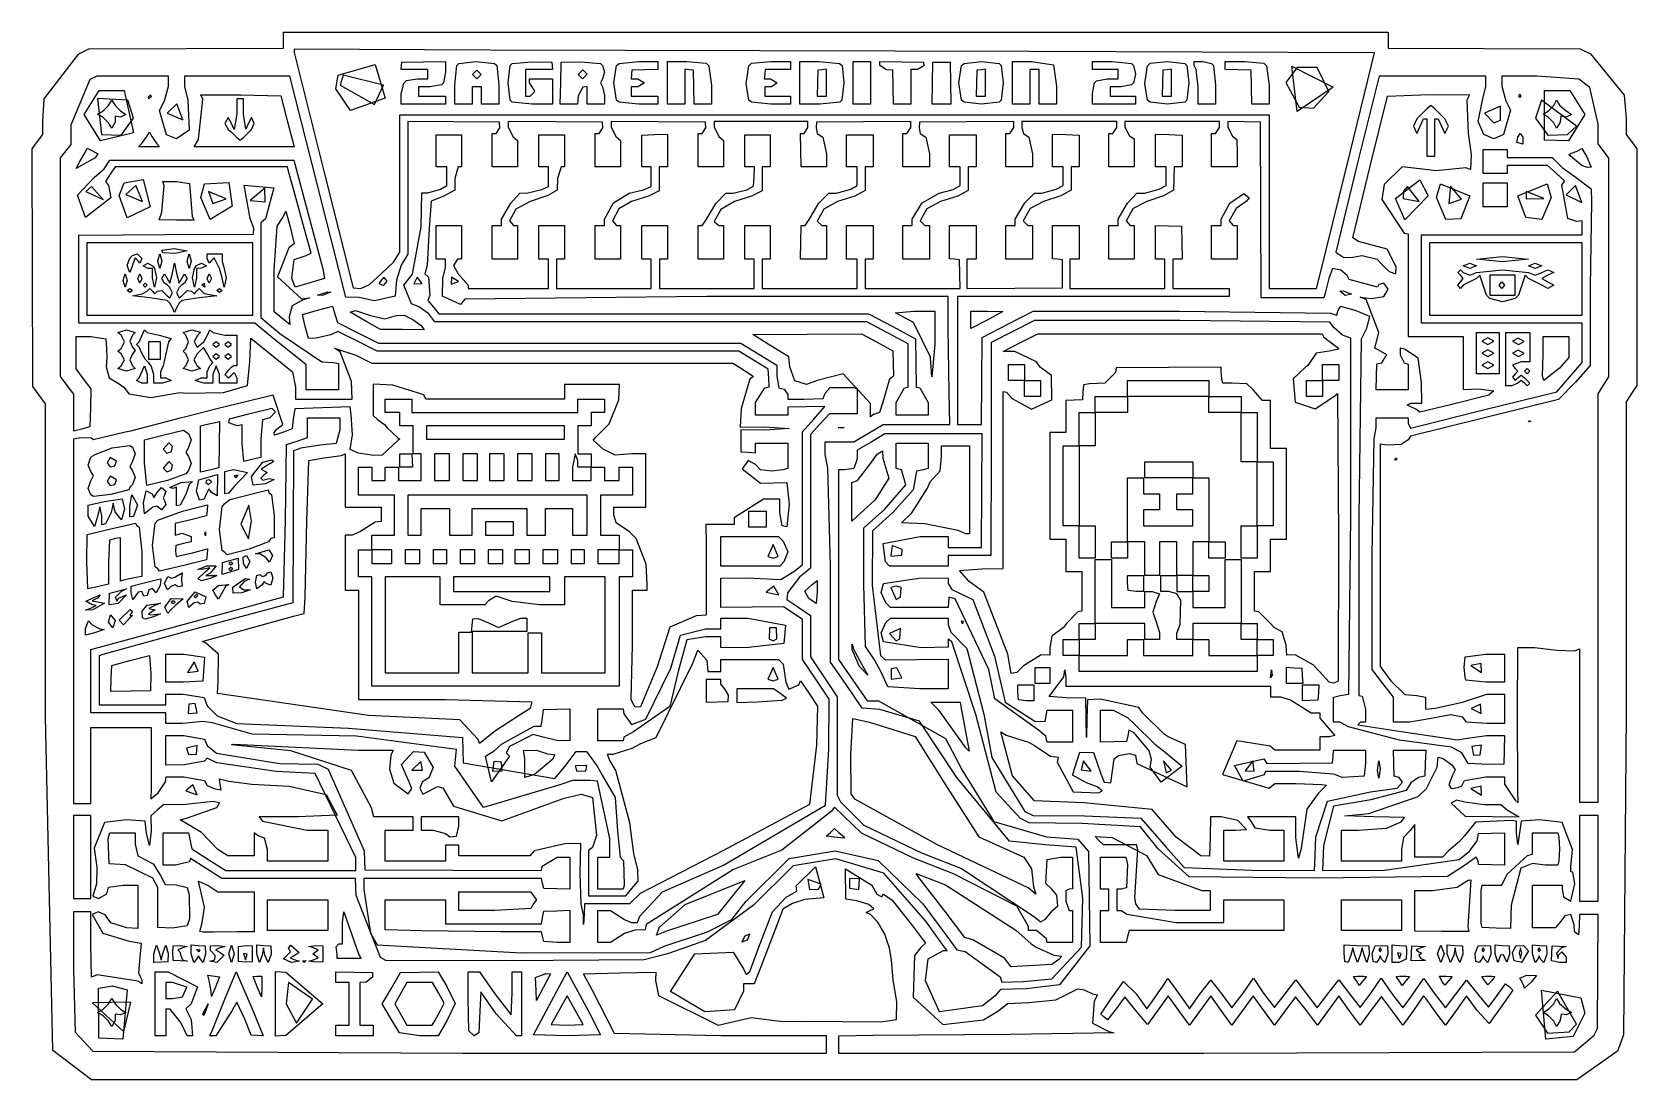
# Model space of a CAD drawing. Extents: x 0.4 to 98.6, y 0.4 to 64.5.
import ezdxf

# ---------------------------------------------------------------- set-up
doc = ezdxf.new("R2010")
doc.units = 0
doc.layers.add('Layer_1', color=7, linetype='CONTINUOUS')

msp = doc.modelspace()

# ---------------------------------------------------------------- linework, layer by layer
at = {"layer": 'Layer_1', "color": 7}
for points in [[(4.062952, 0.420819), (1.699713, 2.221143), (1.254584, 22.641385), (1.253737, 41.802271), (0.864979, 42.324396), (0.47622, 42.846521), (0.454489, 50.124451), (0.432758, 57.402383), (0.761417, 57.842043), (1.090073, 58.281706), (1.090073, 59.097562), (1.180701, 60.45108), (3.287182, 63.216257), (3.904995, 63.521065), (9.863485, 63.544038), (15.821972, 63.567011), (15.821972, 64.05459), (15.821972, 64.542168), (49.62349, 64.542168), (83.425009, 64.542168), (83.425009, 64.054621), (83.425009, 63.567076), (89.301652, 63.544075), (95.178303, 63.521074), (95.813568, 63.207658), (97.874332, 60.692107), (97.992245, 59.267635), (97.993091, 58.281714), (98.320466, 57.843768), (98.647841, 57.405821), (98.647841, 50.163022), (98.647841, 42.920223), (98.320466, 42.414676), (97.993091, 41.909126), (97.993091, 22.850839), (97.832668, 3.166531), (97.452879, 2.166872), (94.974157, 0.41763), (4.062974, 0.420734), (4.062952, 0.420819)], [(21.088893, 49.10525), (21.844673, 49.792837), (22.55348, 50.461768), (22.942238, 51.075743), (22.942238, 55.276629), (22.942238, 59.477518), (49.541496, 59.477518), (76.140755, 59.477518), (76.140755, 54.167806), (76.140755, 48.858097), (77.593482, 48.858661), (79.046213, 48.859226), (79.32036, 49.981881), (81.109031, 57.174918), (82.592154, 63.276647), (61.48833, 63.353363), (28.446238, 63.443779), (16.476572, 63.488844), (16.476572, 63.299975), (18.277139, 56.022444), (20.077702, 48.895935), (20.558536, 48.858083), (21.088893, 49.105236), (21.088893, 49.10525)], [(19.915642, 59.743002), (19.029219, 61.059777), (19.168004, 61.909729), (21.428319, 62.562131), (22.050955, 60.498615), (19.915642, 59.743002)], [(21.387205, 60.119878), (21.935151, 61.301156), (19.480433, 61.913816), (19.279101, 61.288583), (21.387205, 60.119878)], [(23.024083, 60.751325), (23.187769, 61.414356), (23.351458, 61.570083), (24.006207, 61.683088), (24.66096, 61.683088), (24.66096, 61.968996), (24.66096, 62.254904), (23.837086, 62.254904), (23.013211, 62.254904), (23.039119, 62.479544), (23.065027, 62.704185), (24.394988, 62.726649), (25.724952, 62.749114), (25.724952, 62.093585), (25.602185, 61.438059), (25.479422, 61.31553), (24.783749, 61.192997), (24.088074, 61.192997), (24.088074, 60.907092), (24.088074, 60.621181), (24.906513, 60.621181), (25.724952, 60.621181), (25.724952, 60.376119), (25.724952, 60.131054), (24.37453, 60.131054), (23.024105, 60.131054), (23.024105, 60.751362), (23.024083, 60.751325)], [(26.297838, 61.315493), (26.420602, 62.499966), (26.543368, 62.622498), (27.609909, 62.745031), (28.723555, 62.622498), (28.884675, 62.499966), (28.998685, 61.315493), (28.998685, 60.131018), (28.466699, 60.131018), (27.934715, 60.131018), (27.934715, 60.661991), (27.934715, 61.192961), (27.64826, 61.192961), (27.361807, 61.192961), (27.361807, 60.661991), (27.361807, 60.131018), (26.829821, 60.131018), (26.297838, 60.131018), (26.297838, 61.315493)], [(27.919439, 61.948574), (27.64826, 62.21406), (27.377084, 61.948574), (27.64826, 61.683088), (27.919439, 61.948574)], [(29.817123, 60.25355), (29.694357, 60.376083), (29.571593, 61.438026), (29.694357, 62.499966), (29.817123, 62.624683), (31.024321, 62.726793), (32.231518, 62.704187), (32.257426, 62.479547), (32.283334, 62.254904), (31.459459, 62.254904), (30.635585, 62.254904), (30.635585, 61.438026), (30.635585, 60.62115), (30.922038, 60.62115), (31.208493, 60.907058), (31.044804, 61.192964), (30.881115, 61.438026), (30.881115, 61.68309), (31.57679, 61.68309), (32.272462, 61.68309), (32.272462, 60.907058), (32.272462, 60.131021), (31.044804, 60.131021), (29.817146, 60.253553), (29.817123, 60.25355)], [(32.781885, 61.417604), (32.804434, 62.704185), (34.011632, 62.726791), (35.218829, 62.62468), (35.341592, 62.499963), (35.464359, 62.091525), (35.341592, 61.683085), (35.218829, 61.438023), (35.341592, 61.192958), (35.464359, 60.661988), (35.464359, 60.131015), (34.932373, 60.131015), (34.40039, 60.131015), (34.40039, 60.667164), (34.40039, 61.20331), (34.134395, 61.177712), (33.844037, 60.641563), (33.819681, 60.131015), (33.289521, 60.131015), (32.759364, 60.131015), (32.781913, 61.417601), (32.781885, 61.417604)], [(34.400381, 61.974172), (34.134387, 62.239655), (33.84275, 61.948574), (34.108741, 61.683088), (34.400381, 61.974172)], [(36.364634, 60.25355), (36.200945, 60.376083), (36.037259, 61.438026), (36.200945, 62.499966), (36.364634, 62.622498), (37.55137, 62.745031), (38.738106, 62.745031), (38.738106, 62.502923), (38.738106, 62.260822), (37.940128, 62.237426), (37.14215, 62.214029), (37.116496, 61.948543), (37.090842, 61.683057), (37.505246, 61.683057), (37.919653, 61.437995), (37.510434, 61.19293), (37.101214, 61.19293), (37.101214, 60.907024), (37.101214, 60.621116), (37.919653, 60.621116), (38.738092, 60.621116), (38.738092, 60.376052), (38.738092, 60.130987), (37.551356, 60.130987), (36.36462, 60.253519), (36.364634, 60.25355)], [(39.311011, 61.438026), (39.311011, 62.745031), (40.497747, 62.745031), (41.684486, 62.632023), (41.848172, 62.476299), (42.011861, 61.282295), (42.011861, 60.131018), (41.482322, 60.131018), (40.95278, 60.131018), (40.929863, 61.172539), (40.906947, 62.21406), (40.640955, 62.239658), (40.374964, 62.265256), (40.374964, 61.19814), (40.374964, 60.131021), (39.842978, 60.131021), (39.310992, 60.131021), (39.310992, 61.438028), (39.311011, 61.438026)], [(44.467177, 60.25355), (44.303489, 60.376083), (44.1398, 61.404828), (44.303489, 62.476299), (44.467177, 62.632023), (45.653913, 62.745031), (46.840649, 62.745031), (46.840649, 62.499966), (46.840649, 62.254904), (46.072088, 62.254904), (45.303523, 62.254904), (45.270083, 61.968996), (45.236639, 61.683088), (45.620134, 61.683088), (46.039669, 61.438026), (45.68066, 61.192961), (45.285616, 61.192961), (45.285616, 60.907056), (45.285616, 60.621147), (46.063133, 60.621147), (46.840649, 60.621147), (46.840649, 60.376083), (46.840649, 60.131018), (45.653913, 60.131018), (44.467177, 60.25355)], [(47.413555, 61.438026), (47.413555, 62.745031), (48.602859, 62.745031), (49.839275, 62.622498), (50.000395, 62.499966), (50.114405, 61.438026), (49.991638, 60.376083), (49.868871, 60.25355), (48.641213, 60.131018), (47.413555, 60.131018), (47.413555, 61.438026)], [(49.050432, 61.443218), (49.050432, 62.265275), (48.784441, 62.239678), (48.518449, 62.21408), (48.495025, 61.417624), (48.4716, 60.621167), (48.761019, 60.621167), (49.050435, 60.621167), (49.050435, 61.443218), (49.050432, 61.443218)], [(50.68731, 61.438026), (50.68731, 62.745031), (51.219296, 62.745031), (51.751282, 62.745031), (51.751282, 61.438026), (51.751282, 60.131018), (51.219296, 60.131018), (50.68731, 60.131018), (50.68731, 61.438026)], [(53.124612, 61.172539), (53.101696, 62.21406), (52.712937, 62.238952), (52.324179, 62.506462), (52.324179, 62.749075), (53.654143, 62.72661), (54.984104, 62.704145), (55.010012, 62.479505), (54.621254, 62.254864), (54.206596, 62.254864), (54.206596, 61.192921), (54.206596, 60.130978), (53.677057, 60.130978), (53.147517, 60.130978), (53.124601, 61.1725), (53.124612, 61.172539)], [(55.534482, 61.417604), (55.557032, 62.704185), (56.089018, 62.704185), (56.621001, 62.704185), (56.643551, 61.417604), (56.6661, 60.131018), (56.089038, 60.131018), (55.511972, 60.131018), (55.534522, 61.417604), (55.534482, 61.417604)], [(57.480351, 60.25355), (57.316665, 60.376083), (57.152976, 61.438026), (57.316665, 62.499966), (57.480351, 62.622498), (58.544323, 62.745031), (59.608292, 62.622498), (59.731059, 62.499966), (59.853823, 61.438026), (59.731059, 60.376083), (59.608292, 60.25355), (58.544323, 60.131018), (57.480351, 60.25355)], [(58.789854, 61.443199), (58.789854, 62.265253), (58.523862, 62.239655), (58.257868, 62.214058), (58.234443, 61.417601), (58.211019, 60.621145), (58.500438, 60.621145), (58.789854, 60.621145), (58.789854, 61.443199)], [(60.426731, 61.438006), (60.426731, 62.745011), (61.593006, 62.7436), (62.943431, 62.548288), (63.127578, 61.242694), (63.127578, 60.130998), (62.595595, 60.130998), (62.063609, 60.130998), (62.063609, 61.192941), (62.063609, 62.254884), (61.777156, 62.254884), (61.490701, 62.254884), (61.490701, 61.192941), (61.490701, 60.130998), (60.958717, 60.130998), (60.426731, 60.130998), (60.426731, 61.438006)], [(65.337364, 60.784503), (65.460128, 61.438006), (65.582895, 61.560535), (66.237647, 61.683068), (66.892397, 61.683068), (66.892397, 61.968976), (66.892397, 62.254884), (66.114881, 62.254884), (65.337364, 62.254884), (65.337364, 62.499946), (65.337364, 62.745011), (66.5241, 62.745011), (67.710836, 62.622478), (67.833603, 62.499946), (67.956367, 61.968976), (67.833603, 61.438006), (67.710836, 61.315473), (67.056083, 61.192941), (66.401333, 61.192941), (66.401333, 60.907036), (66.401333, 60.621128), (67.17885, 60.621128), (67.956366, 60.621128), (67.956366, 60.376063), (67.956366, 60.130998), (66.646867, 60.130998), (65.337364, 60.130998), (65.337364, 60.784503)], [(68.85665, 60.25353), (68.692961, 60.376063), (68.529275, 61.404808), (68.692961, 62.476279), (68.85665, 62.632003), (69.920619, 62.745011), (70.984591, 62.622478), (71.107355, 62.499946), (71.230122, 61.438006), (71.107355, 60.376063), (70.984591, 60.25353), (69.920619, 60.130998), (68.85665, 60.25353)], [(70.166152, 61.443179), (70.166152, 62.265233), (69.900158, 62.239635), (69.634166, 62.214038), (69.610742, 61.417581), (69.587317, 60.621125), (69.876733, 60.621125), (70.166152, 60.621125), (70.166152, 61.443179)], [(71.80303, 61.192941), (71.680263, 62.254884), (71.557497, 62.499946), (71.557497, 62.745011), (72.089483, 62.745011), (72.621469, 62.622478), (72.744233, 62.499946), (72.866999, 61.315473), (72.866999, 60.130998), (72.335013, 60.130998), (71.80303, 60.130998), (71.80303, 61.192941)], [(75.058768, 61.172536), (75.035852, 62.214058), (74.237874, 62.237454), (73.439896, 62.26085), (73.439896, 62.502952), (73.439896, 62.745059), (74.626632, 62.745059), (75.813368, 62.632051), (75.977054, 62.476327), (76.140743, 61.282324), (76.140743, 60.131046), (75.611204, 60.131046), (75.081662, 60.131046), (75.058746, 61.172567), (75.058768, 61.172536)], [(78.854005, 59.88803), (79.787289, 60.902179), (79.081448, 62.380368), (77.859643, 62.377518), (77.15483, 61.454513), (77.978857, 59.95781), (78.854005, 59.88803)], [(77.860061, 59.689332), (77.520697, 62.461284), (80.067462, 61.169285), (77.860061, 59.689332)], [(49.050432, 2.581936), (49.050432, 3.11288), (42.582198, 3.11288), (36.072226, 3.255854), (34.729881, 5.883115), (34.174951, 6.914961), (36.405556, 6.968818), (38.615339, 7.004815), (38.588331, 6.498551), (38.765383, 5.590396), (42.421066, 3.768059), (44.015602, 4.138278), (44.446945, 4.239258), (46.370033, 3.998494), (47.659074, 4.015992), (52.381293, 3.969453), (53.342959, 4.122361), (53.347221, 5.22195), (53.139708, 6.514813), (53.019843, 7.769175), (52.899977, 8.472193), (52.623072, 9.329909), (52.183943, 10.062394), (51.753489, 10.54564), (51.488155, 10.655343), (51.718333, 10.775699), (51.948508, 10.896084), (51.636237, 11.157738), (50.910867, 11.379779), (50.238946, 11.479276), (50.220658, 13.327265), (51.834114, 12.327323), (52.128354, 11.786461), (52.442645, 11.623071), (52.540031, 11.791592), (53.063627, 11.427187), (54.30751, 9.855378), (55.104116, 8.790283), (54.81836, 8.528319), (54.44349, 8.038203), (54.360111, 5.484704), (56.175178, 3.802716), (58.658025, 4.09682), (59.603413, 4.673936), (60.123458, 5.09219), (61.441357, 5.159923), (63.086633, 5.323183), (64.427703, 5.983117), (64.828596, 5.930271), (65.33308, 5.677335), (65.631928, 5.629648), (65.436904, 5.236315), (65.335197, 3.892435), (66.330072, 3.373005), (66.646844, 3.298893), (60.317218, 3.19464), (51.887299, 3.140708), (49.787004, 3.086775), (49.787004, 2.568869), (49.787004, 2.050991), (72.150843, 2.050991), (94.819525, 2.13594), (96.024323, 3.151686), (96.233402, 3.557042), (96.257165, 7.051551), (96.280928, 10.546089), (95.704715, 10.546089), (95.128493, 10.546089), (95.117346, 9.831324), (95.070737, 9.30036), (94.836343, 9.484132), (94.799318, 9.904076), (94.596507, 10.546089), (94.22821, 10.464645), (93.93223, 10.056196), (93.636258, 9.729219), (92.950105, 9.729219), (92.263958, 9.729219), (92.263958, 11.036204), (92.263958, 12.343218), (93.164241, 12.343218), (94.064521, 12.343218), (94.064521, 12.110356), (94.15437, 11.620213), (94.604511, 11.362959), (94.842038, 12.424913), (94.719387, 13.139677), (94.606148, 13.160138), (94.602536, 13.466454), (94.715662, 14.511114), (94.064502, 16.169045), (92.698227, 16.330877), (91.565573, 16.247968), (91.467253, 15.532922), (91.351787, 14.827408), (91.28181, 15.513578), (91.28181, 16.242897), (90.974896, 16.293533), (88.766807, 16.185544), (88.090204, 15.356409), (87.781642, 15.01135), (87.109852, 14.428408), (86.746318, 14.058703), (85.903998, 14.058703), (85.061678, 14.058703), (85.061678, 15.052365), (85.061678, 16.046024), (84.769338, 15.671507), (84.360118, 15.252229), (84.243239, 14.510552), (84.243239, 13.813646), (82.40175, 13.813646), (80.560264, 13.813646), (80.560264, 14.753057), (80.560264, 15.692459), (81.603772, 15.692394), (83.325074, 15.826619), (84.216967, 16.2147), (84.431063, 16.468494), (82.557043, 16.511657), (80.764875, 16.574621), (82.238064, 16.71147), (85.257275, 17.765288), (85.771427, 18.258793), (86.423084, 19.548182), (86.475097, 20.162326), (86.797954, 20.080529), (87.322966, 19.693859), (87.525105, 19.388983), (87.359189, 19.071266), (87.137713, 18.476293), (87.279115, 18.251642), (87.701141, 18.305354), (87.926213, 18.417983), (88.095843, 18.744738), (89.405343, 18.959972), (90.545216, 18.959972), (90.545216, 18.525973), (91.189174, 17.528083), (91.382978, 17.367061), (91.355857, 18.143093), (91.346205, 22.901414), (91.363646, 26.88366), (92.377758, 26.88366), (93.748641, 26.722079), (94.844637, 26.675269), (95.128465, 26.793636), (95.128465, 22.100752), (95.128465, 17.407871), (95.701371, 17.407871), (96.274279, 17.407871), (96.274279, 29.908111), (96.274279, 42.408354), (96.601654, 42.925727), (96.929029, 43.443102), (96.929029, 50.138345), (96.929029, 56.83359), (96.601654, 57.271537), (96.274279, 57.709483), (96.274279, 58.905493), (95.766273, 61.1464), (95.093346, 61.651577), (92.529921, 61.845258), (90.381521, 61.846105), (90.381521, 61.223805), (90.623016, 60.326987), (90.917278, 59.771698), (90.492835, 58.27226), (89.890457, 58.006773), (89.283158, 58.27688), (88.943088, 59.067678), (89.193408, 60.374432), (89.399394, 61.206838), (89.399394, 61.846105), (86.132669, 61.846105), (82.865944, 61.846105), (81.55109, 56.551274), (80.214096, 51.068193), (80.701785, 50.738569), (81.263079, 50.75903), (81.835835, 50.879107), (82.747729, 50.643991), (83.123711, 50.23169), (83.486124, 49.884519), (83.88951, 49.756292), (83.915559, 50.185151), (83.367035, 51.254483), (81.606741, 51.716799), (81.254663, 51.941443), (82.332004, 56.332163), (83.387349, 60.620775), (85.917494, 60.72058), (88.412242, 60.697833), (88.242686, 60.373145), (88.318229, 58.338571), (88.499119, 57.051987), (88.45413, 56.127921), (88.188138, 56.239535), (86.336069, 56.052644), (85.864123, 56.107336), (84.282137, 56.290631), (83.179227, 55.211156), (83.046436, 54.303603), (84.410134, 52.234852), (84.652458, 52.186482), (84.652458, 49.05171), (84.652458, 45.916941), (86.330258, 45.916941), (88.008055, 45.916941), (88.008055, 44.289901), (88.008055, 42.662859), (88.94926, 42.709127), (89.890466, 42.583027), (89.583552, 42.329891), (87.317409, 41.760631), (85.35818, 41.272141), (85.125671, 41.467405), (84.588667, 41.713455), (84.801446, 41.826099), (85.48242, 41.832533), (85.456202, 43.093022), (85.261234, 44.578776), (84.427392, 45.141103), (84.1614, 45.194714), (84.1614, 44.787775), (84.40693, 44.295408), (84.652464, 44.209979), (84.652464, 43.429694), (84.652464, 42.649411), (83.667373, 42.649411), (82.682285, 42.649411), (82.705709, 43.442978), (82.729133, 44.236547), (83.036047, 44.308816), (83.342961, 44.781411), (82.816303, 45.102066), (82.606367, 45.195727), (82.859069, 46.153539), (82.069301, 48.169184), (81.706084, 48.324776), (82.401756, 48.235264), (83.158811, 48.361163), (83.424806, 48.80765), (83.167063, 49.176447), (82.851897, 49.102747), (82.765619, 48.939369), (81.048111, 49.392708), (80.925344, 49.647715), (80.519348, 49.972849), (80.022789, 50.081426), (79.788502, 49.460876), (79.565081, 48.562308), (79.488604, 48.285869), (77.569711, 48.285869), (75.650814, 48.285869), (75.62976, 53.656843), (75.608706, 59.027817), (74.60612, 59.050761), (73.603532, 59.073706), (73.605789, 58.724016), (73.889993, 58.170112), (74.171938, 57.965891), (74.174196, 57.128591), (74.176454, 56.291291), (73.398937, 56.291291), (72.621421, 56.291291), (72.621421, 57.312388), (72.621421, 58.333485), (72.866951, 58.333485), (73.112482, 58.701082), (73.112482, 59.068677), (70.207027, 59.068677), (67.301569, 59.068677), (67.302697, 58.721504), (67.589153, 58.18978), (67.87459, 58.005233), (67.87459, 57.148262), (67.87459, 56.291291), (67.097073, 56.291291), (66.319557, 56.291291), (66.319557, 57.312388), (66.319557, 58.333485), (66.56509, 58.333485), (66.81062, 58.701082), (66.81062, 59.068677), (63.905162, 59.068677), (60.999707, 59.068677), (60.999707, 58.701082), (61.097531, 58.333485), (61.424909, 58.113984), (61.654457, 57.092884), (61.654457, 56.291291), (60.836018, 56.291291), (60.01758, 56.291291), (60.01758, 57.312388), (60.01758, 58.333485), (60.26311, 58.333485), (60.508643, 58.702127), (60.508643, 59.070768), (57.623646, 59.049291), (54.73865, 59.027814), (54.713475, 58.680644), (54.790841, 58.333468), (55.122921, 58.113967), (55.352472, 57.092867), (55.352472, 56.291274), (54.534033, 56.291274), (53.715594, 56.291274), (53.715594, 57.312371), (53.715594, 58.333468), (53.961125, 58.333468), (54.206655, 58.70211), (54.206655, 59.070751), (51.321661, 59.049274), (48.436664, 59.027797), (48.41149, 58.680627), (48.488855, 58.333451), (48.820938, 58.11395), (49.050486, 57.09285), (49.050486, 56.291257), (48.277646, 56.291257), (47.504809, 56.291257), (47.479663, 57.312504), (47.454517, 58.33375), (47.679589, 58.333604), (47.904658, 58.701049), (47.904658, 59.068643), (45.040122, 59.068643), (42.175587, 59.068643), (42.175587, 58.739397), (42.462042, 58.15912), (42.748495, 57.908089), (42.748495, 57.099672), (42.748495, 56.291257), (41.970978, 56.291257), (41.193462, 56.291257), (41.193462, 57.312354), (41.193462, 58.333451), (41.4437, 58.333451), (41.668769, 58.680627), (41.643595, 59.027797), (38.758598, 59.049274), (35.873601, 59.070751), (35.873601, 58.740458), (36.160054, 58.159137), (36.446509, 57.908106), (36.446509, 57.099689), (36.446509, 56.291274), (35.66899, 56.291274), (34.891473, 56.291274), (34.891473, 57.312371), (34.891473, 58.333468), (35.141711, 58.333468), (35.366784, 58.680644), (35.341609, 59.027814), (32.456612, 59.049291), (29.571618, 59.070768), (29.571618, 58.740475), (29.858071, 58.159154), (30.144524, 57.908123), (30.144524, 57.099706), (30.144524, 56.291291), (29.367007, 56.291291), (28.589491, 56.291291), (28.589491, 57.312388), (28.589491, 58.333485), (28.839729, 58.333485), (29.064798, 58.680661), (29.039624, 59.027831), (26.236471, 59.049336), (23.433319, 59.070842), (23.433319, 55.015898), (23.433319, 50.960957), (23.017899, 50.28484), (22.731446, 49.359809), (22.643929, 48.374509), (21.383844, 48.087983), (20.454449, 48.303604), (19.628263, 48.326718), (17.913868, 55.086386), (16.199472, 61.846057), (12.982432, 61.846057), (9.765393, 61.846057), (9.765393, 61.206792), (9.970921, 60.374813), (10.039758, 58.54978), (9.268919, 58.006725), (8.66848, 58.257223), (8.235613, 59.743727), (8.531274, 60.328178), (8.783265, 61.216865), (8.783265, 61.846057), (6.589552, 61.846057), (4.395835, 61.846057), (3.970419, 61.634464), (2.808663, 58.846342), (2.808663, 57.662522), (2.481288, 57.252137), (2.153913, 56.841754), (2.153913, 50.150407), (2.153913, 43.459056), (2.563132, 42.919521), (2.972352, 42.379985), (2.972352, 41.254934), (2.972352, 40.129887), (3.483874, 40.267571), (3.995399, 40.405254), (4.018033, 41.554979), (4.040667, 42.704704), (3.588361, 43.322875), (3.136052, 43.941046), (3.136052, 44.928988), (3.136052, 45.916927), (4.036335, 45.916927), (4.94403, 45.773973), (4.976564, 45.181735), (5.00701, 44.609922), (4.966091, 44.051311), (5.149403, 43.376086), (5.693369, 43.052436), (6.077341, 42.788251), (6.361406, 42.409401), (7.700054, 42.186177), (9.47879, 42.485858), (9.880189, 42.445734), (12.143019, 42.489465), (13.624863, 42.90452), (13.767055, 44.376216), (13.809747, 45.814706), (16.374298, 43.741967), (16.558448, 42.816354), (16.558448, 42.077598), (18.28665, 42.077598), (20.014849, 42.077598), (19.983121, 43.161351), (19.28135, 44.977516), (18.934886, 45.202156), (20.241422, 44.773297), (21.221033, 44.28317), (32.267114, 44.28317), (43.313196, 44.28317), (43.74928, 44.017684), (44.381625, 43.611896), (44.577885, 43.471595), (44.357224, 43.298356), (43.828723, 41.498458), (43.771474, 40.35547), (45.265248, 40.379233), (46.759028, 40.280463), (45.285743, 40.18192), (43.812456, 40.205909), (43.812456, 39.527949), (43.812456, 38.849989), (44.262597, 38.825351), (44.712739, 38.800713), (44.712739, 39.091306), (44.712739, 39.381899), (45.694867, 39.381899), (46.676992, 39.381899), (46.676992, 38.609705), (46.676992, 37.837508), (46.370078, 37.752438), (45.694867, 37.667365), (45.019653, 37.752438), (44.712739, 38.078732), (44.262597, 38.319956), (43.896744, 37.81613), (45.01431, 36.928129), (46.616619, 36.975963), (46.758836, 35.62426), (46.629375, 34.267671), (46.342922, 34.317255), (46.185928, 35.134133), (46.185928, 35.951011), (45.201173, 35.951011), (43.403236, 34.811434), (43.403236, 34.398941), (42.535107, 34.398941), (41.666977, 34.398941), (41.686337, 33.153201), (41.695115, 30.387801), (41.684503, 28.868142), (41.07608, 28.816808), (39.471632, 28.126936), (38.692329, 25.699184), (37.671763, 23.247317), (37.346776, 23.222876), (37.168823, 23.508781), (37.086979, 23.697845), (37.18309, 27.047046), (37.18309, 30.396248), (37.633231, 30.396248), (38.08337, 30.396248), (38.078657, 30.743421), (38.008945, 31.990222), (37.394274, 33.554558), (36.989649, 33.960808), (36.180509, 34.512956), (36.037284, 35.009046), (36.037284, 35.460892), (37.019409, 35.460892), (38.001537, 35.460892), (38.001537, 37.094649), (38.001537, 38.728408), (37.136794, 38.728408), (36.124691, 38.64969), (35.391577, 39.02011), (34.765292, 39.562098), (34.917158, 39.732752), (35.364901, 40.184982), (35.741769, 40.574985), (36.35124, 42.042447), (36.378756, 42.976177), (34.693912, 42.976177), (33.009071, 42.976177), (33.009071, 42.52689), (33.009071, 42.077609), (28.773652, 42.079585), (24.53823, 42.08156), (24.410892, 42.339551), (22.512594, 42.944757), (21.305397, 43.001199), (21.305397, 42.041228), (21.305397, 41.081258), (21.583666, 40.803523), (21.991327, 40.525782), (22.172133, 40.321324), (22.82579, 39.708904), (22.942275, 39.627215), (22.82579, 39.545529), (22.173849, 38.953531), (21.85139, 38.643668), (21.325867, 38.620779), (20.409844, 38.778928), (19.891698, 38.994402), (20.034686, 39.90149), (19.965934, 41.129848), (19.89931, 41.611381), (18.209346, 41.552823), (16.503242, 41.478152), (16.420472, 40.862073), (16.353842, 40.262099), (15.821859, 40.068543), (15.269412, 39.873632), (15.248951, 40.030146), (15.409044, 40.238734), (15.774084, 40.532547), (15.192828, 42.322911), (12.320565, 41.624267), (11.820097, 41.506033), (9.932976, 41.025414), (9.418527, 40.898666), (6.464934, 40.123342), (6.045608, 40.035376), (4.179566, 39.589603), (4.036341, 39.709017), (3.279285, 39.701228), (2.972369, 39.620921), (2.972369, 28.47368), (2.972369, 17.326438), (3.504355, 17.326438), (4.036341, 17.326438), (4.036341, 19.65454), (4.036341, 21.982645), (5.877827, 21.982645), (7.719315, 21.982645), (7.727782, 20.450997), (7.720049, 18.269044), (7.70385, 17.618736), (8.141269, 17.992934), (8.604091, 18.663664), (8.629491, 18.960194), (9.723502, 18.960194), (10.987141, 18.744958), (11.156768, 18.42903), (11.575764, 18.245653), (11.994759, 18.162965), (11.947744, 18.505328), (11.900725, 18.847695), (12.468785, 18.703711), (13.87691, 18.513081), (16.171261, 18.387012), (18.430058, 17.873932), (19.095561, 16.611668), (16.711663, 16.50956), (14.327701, 16.50956), (14.532451, 16.244071), (17.274598, 15.697435), (18.522717, 15.692693), (18.522717, 14.753283), (18.522717, 13.813869), (16.681231, 13.813869), (14.839743, 13.813869), (14.839743, 14.508224), (14.646172, 15.202581), (14.236953, 15.371857), (14.021304, 15.541163), (14.021304, 14.840893), (14.021304, 14.140623), (13.221209, 14.140623), (12.421115, 14.140623), (11.809404, 14.516439), (10.794962, 15.548706), (9.48726, 16.339422), (9.88819, 16.428032), (11.744219, 17.085508), (11.896526, 17.36729), (11.506184, 17.457324), (10.942567, 17.39201), (9.634693, 17.249493), (8.500103, 17.262334), (8.095695, 16.922067), (7.691288, 16.581803), (7.71141, 15.647354), (7.614411, 14.757767), (7.442978, 15.50797), (7.342664, 16.259353), (6.218963, 16.332528), (4.86192, 16.169149), (4.240972, 14.589921), (4.395923, 13.438195), (4.370664, 12.417087), (4.148815, 11.669576), (4.505459, 11.526625), (5.002038, 11.797894), (5.100324, 12.206343), (6.000607, 12.343494), (6.900888, 12.343494), (6.901077, 11.016071), (6.901266, 9.688647), (6.22586, 9.714724), (5.249772, 10.031553), (4.900378, 10.516007), (4.484936, 10.709733), (4.118197, 10.545443), (4.755096, 9.393465), (6.375032, 8.912601), (7.117287, 8.791265), (7.021676, 7.913108), (6.93524, 6.972489), (7.022097, 6.788718), (7.146421, 6.538082), (7.146421, 6.287443), (6.904489, 6.459384), (4.413793, 6.83862), (4.067281, 6.707023), (4.036355, 8.708362), (4.036355, 10.709733), (3.504369, 10.709733), (2.972383, 10.709733), (2.972383, 7.186205), (3.068635, 3.342017), (4.140007, 2.186147), (26.768491, 2.057256), (49.050483, 2.050765), (49.050483, 2.581766), (49.050432, 2.581936)], [(4.609797, 57.892197), (3.627085, 59.499114), (4.534014, 60.976747), (6.075755, 60.976747), (6.640163, 58.382219), (4.609797, 57.892197)], [(92.98766, 57.927153), (92.994857, 60.96832), (94.548942, 60.976759), (95.455868, 59.499125), (94.454795, 57.888514), (92.987621, 57.927164), (92.98766, 57.927153)], [(5.885887, 58.244475), (6.635376, 59.275899), (6.283967, 60.368686), (4.436936, 60.478865), (4.683468, 58.278748), (5.885887, 58.244475)], [(5.100273, 58.987391), (4.772898, 59.31414), (4.445524, 59.518358), (4.772898, 59.72258), (5.100273, 60.049331), (5.304885, 60.376083), (5.509493, 60.049331), (5.836871, 59.72258), (6.164246, 59.507919), (5.836871, 59.345509), (5.509493, 59.397759), (5.509493, 59.0292), (5.304885, 58.66064), (5.100273, 58.987391)], [(7.55559, 60.580301), (7.688378, 60.702834), (7.719279, 60.580301), (7.58649, 60.457769), (7.55559, 60.580301)], [(9.657795, 59.165002), (9.288121, 60.158249), (8.701404, 59.587387), (9.657795, 59.165002)], [(10.626938, 57.975661), (10.891809, 60.439213), (10.760048, 60.702834), (13.209091, 60.702834), (15.658955, 60.641566), (16.061135, 59.048656), (16.462495, 57.517008), (13.406358, 57.517008), (10.350225, 57.517008), (10.626938, 57.975661)], [(13.366506, 58.088821), (13.530192, 58.2522), (13.693881, 58.415575), (13.85757, 58.578951), (14.021256, 58.946545), (13.862274, 59.31414), (13.678127, 58.967672), (13.509734, 58.594086), (13.366506, 59.51237), (13.366506, 60.457769), (13.161895, 60.457769), (12.957286, 60.457769), (12.957286, 59.518358), (12.793598, 58.578951), (12.629912, 58.946545), (12.4253, 59.31414), (12.220692, 58.946545), (12.4253, 58.578951), (12.629912, 58.415575), (12.793598, 58.2522), (12.957286, 58.088821), (13.161895, 57.925448), (13.366506, 58.088821)], [(86.289395, 58.088818), (86.289395, 59.23245), (86.494003, 59.23245), (86.698614, 58.78317), (86.903223, 58.333883), (87.107834, 58.78317), (86.903223, 59.23245), (86.698614, 59.436669), (86.494003, 59.640888), (86.289395, 59.84511), (86.043862, 60.049329), (85.798331, 59.84511), (85.59372, 59.640888), (85.389112, 59.436669), (85.184501, 59.23245), (84.979892, 58.78317), (85.184501, 58.333883), (85.389112, 58.78317), (85.59372, 59.23245), (85.798331, 59.23245), (85.798331, 58.088818), (85.798331, 56.945192), (86.043862, 56.945192), (86.289395, 56.945192), (86.289395, 58.088818)], [(90.299745, 59.15075), (90.298616, 60.009425), (89.317552, 59.587373), (89.89046, 58.987377), (90.29968, 59.15075), (90.299745, 59.15075)], [(91.421194, 60.648373), (91.486481, 60.757291), (91.551767, 60.648373), (91.486481, 60.539458), (91.421194, 60.648373)], [(94.399525, 58.278748), (94.943034, 58.789297), (92.799026, 60.368686), (92.447614, 59.275899), (93.197106, 58.244475), (94.399525, 58.278748)], [(93.5735, 58.987391), (93.246122, 59.31414), (92.918747, 59.518358), (93.246122, 59.72258), (93.5735, 60.049331), (93.732244, 60.376083), (93.916391, 60.069753), (94.289633, 59.738306), (94.637469, 59.503223), (94.319309, 59.344038), (94.001148, 59.394819), (93.945994, 59.027726), (93.732171, 58.66064), (93.5735, 58.987391)], [(7.12351, 57.700805), (7.457966, 58.159907), (7.623061, 58.435207), (7.762586, 58.159907), (8.070493, 57.700805), (8.238875, 57.517008), (7.596512, 57.517008), (6.954152, 57.517008), (7.12351, 57.700805)], [(53.306315, 41.868279), (53.817837, 42.766316), (54.04291, 42.816309), (54.042063, 44.142178), (54.041216, 45.468052), (52.777222, 46.141979), (51.513225, 46.8159), (38.297134, 46.8159), (25.081042, 46.8159), (24.706474, 47.291758), (24.091354, 47.732375), (23.647777, 47.915782), (23.187777, 49.058692), (23.719636, 49.721031), (24.244516, 52.615736), (24.292671, 54.698779), (24.660969, 54.704762), (25.418024, 54.936385), (25.806782, 55.162027), (25.806782, 55.726858), (25.806782, 56.291689), (25.479407, 56.291689), (25.152032, 56.291689), (25.152032, 57.271943), (25.152032, 58.2522), (25.929549, 58.2522), (26.707066, 58.2522), (26.707066, 57.271943), (26.707066, 56.291689), (26.502455, 56.291689), (26.296698, 55.576922), (26.295569, 54.862152), (25.63643, 54.508361), (24.860062, 54.199466), (24.74283, 52.527852), (24.609872, 50.283034), (24.476915, 49.754734), (24.691717, 49.540341), (24.780484, 48.413603), (24.654449, 48.112534), (24.992715, 47.709278), (25.330981, 47.306027), (38.479762, 47.304898), (51.628544, 47.303769), (53.06081, 46.538476), (54.49308, 45.773182), (54.515375, 44.294279), (54.537671, 42.815378), (54.7609, 42.765848), (55.270579, 41.868279), (55.270579, 41.097754), (54.288452, 41.097754), (53.306327, 41.097754), (53.306327, 41.868279), (53.306315, 41.868279)], [(28.589465, 51.676326), (28.589465, 52.697426), (28.875918, 52.697426), (29.162374, 52.697426), (29.164067, 53.085442), (29.722802, 54.081615), (30.279878, 54.689773), (30.764654, 54.696349), (31.638188, 54.900926), (32.026946, 55.098917), (32.026946, 55.6953), (32.026946, 56.291681), (31.740493, 56.291681), (31.454038, 56.291681), (31.454038, 57.271935), (31.454038, 58.252188), (32.231557, 58.252188), (33.009074, 58.252188), (33.009074, 57.271935), (33.009074, 56.291681), (32.807649, 56.291681), (32.58258, 55.578502), (32.558929, 54.865327), (31.986021, 54.546735), (30.922052, 54.177551), (30.04223, 53.710042), (29.653471, 52.995274), (29.899002, 52.697414), (30.144535, 52.697414), (30.144535, 51.676317), (30.144535, 50.655218), (29.367019, 50.655218), (28.589502, 50.655218), (28.589502, 51.676317), (28.589465, 51.676326)], [(34.891442, 51.676326), (34.891442, 52.697426), (35.177898, 52.697426), (35.464351, 52.697426), (35.464351, 53.091089), (36.019894, 54.084957), (36.98156, 54.676695), (37.858284, 54.882317), (38.328886, 55.096413), (38.328886, 55.694053), (38.328886, 56.291692), (38.042434, 56.291692), (37.755978, 56.291692), (37.755978, 57.266341), (37.755978, 58.240987), (38.533678, 58.267008), (39.311378, 58.293029), (39.311215, 57.292353), (39.311011, 56.291678), (39.065481, 56.291678), (38.81995, 56.291678), (38.81995, 55.557398), (38.81995, 54.823118), (38.167015, 54.495458), (37.118655, 54.167792), (36.339321, 53.723961), (35.955414, 52.988772), (36.200945, 52.697411), (36.446478, 52.697411), (36.446478, 51.676312), (36.446478, 50.655215), (35.668959, 50.655215), (34.891442, 50.655215), (34.891442, 51.676312), (34.891442, 51.676326)], [(41.193422, 51.676326), (41.193422, 52.697426), (41.438953, 52.697426), (41.684486, 53.058837), (42.285535, 54.056182), (42.886586, 54.692116), (43.333273, 54.681702), (44.184952, 54.889259), (44.589941, 55.107259), (44.613987, 55.699485), (44.638032, 56.291715), (44.347992, 56.291715), (44.057955, 56.291715), (44.057955, 57.271966), (44.057955, 58.252222), (44.835472, 58.252222), (45.612988, 58.252222), (45.612988, 57.271966), (45.612988, 56.291715), (45.367455, 56.291715), (45.121925, 56.291715), (45.121925, 55.557435), (45.121925, 54.823154), (44.468989, 54.495492), (43.413117, 54.167829), (42.592863, 53.687032), (42.175544, 52.951843), (42.462, 52.697448), (42.748453, 52.697448), (42.748453, 51.676348), (42.748453, 50.655251), (41.970936, 50.655251), (41.193419, 50.655251), (41.193419, 51.676348), (41.193422, 51.676326)], [(47.479615, 51.676165), (47.504761, 52.697411), (47.745615, 52.697411), (47.986469, 53.075307), (48.586267, 54.065585), (49.186066, 54.677965), (49.670698, 54.688351), (50.544091, 54.926832), (50.932849, 55.154918), (50.932849, 55.723291), (50.932849, 56.291661), (50.605471, 56.291661), (50.278096, 56.291661), (50.278096, 57.271915), (50.278096, 58.252171), (51.096535, 58.252171), (51.914974, 58.252171), (51.914974, 57.271915), (51.914974, 56.291661), (51.669443, 56.291661), (51.42391, 56.291661), (51.42391, 55.572203), (51.42391, 54.852745), (50.779907, 54.510263), (49.722485, 54.167792), (48.893297, 53.702204), (48.477533, 52.967013), (48.763985, 52.697411), (49.050438, 52.697411), (49.050438, 51.676312), (49.050438, 50.655215), (48.25246, 50.655054), (47.454483, 50.654887), (47.479629, 51.676137), (47.479615, 51.676165)], [(53.715535, 51.676326), (53.715535, 52.697426), (54.001987, 52.697426), (54.28844, 52.697426), (54.28844, 53.087488), (54.899511, 54.083385), (55.943022, 54.681228), (56.80514, 54.916643), (57.23482, 55.160052), (57.23482, 55.72587), (57.23482, 56.291692), (56.907446, 56.291692), (56.580071, 56.291692), (56.580071, 57.271943), (56.580071, 58.2522), (57.398507, 58.2522), (58.216945, 58.2522), (58.216945, 57.271943), (58.216945, 56.291692), (57.971415, 56.291692), (57.725884, 56.291692), (57.725884, 55.572234), (57.725884, 54.852776), (57.081881, 54.510291), (56.029782, 54.167806), (55.200597, 53.723413), (54.779504, 52.988225), (55.065957, 52.697426), (55.352412, 52.697426), (55.352412, 51.676326), (55.352412, 50.655229), (54.533974, 50.655229), (53.715535, 50.655229), (53.715535, 51.676326)], [(60.017512, 51.676326), (60.017512, 52.697426), (60.303965, 52.697426), (60.59042, 52.697426), (60.59296, 53.085442), (61.183118, 54.083238), (61.770673, 54.693019), (62.224027, 54.686415), (63.107058, 54.921732), (63.536738, 55.163667), (63.536738, 55.727685), (63.536738, 56.291703), (63.209363, 56.291703), (62.881986, 56.291703), (62.881822, 57.292379), (62.881658, 58.293054), (63.700278, 58.267202), (64.518863, 58.241351), (64.518863, 57.266521), (64.518863, 56.291695), (64.27333, 56.291695), (64.027799, 56.291695), (64.027717, 55.576925), (64.027638, 54.862157), (63.383283, 54.514982), (62.337057, 54.167809), (61.508306, 53.736379), (61.081419, 53.001187), (61.367875, 52.697428), (61.654327, 52.697428), (61.654327, 51.676329), (61.654327, 50.655232), (60.835889, 50.655232), (60.01745, 50.655232), (60.01745, 51.676329), (60.017512, 51.676326)], [(66.319489, 51.676326), (66.319489, 52.697426), (66.605944, 52.697426), (66.892397, 52.697426), (66.89553, 53.085442), (67.466192, 54.08159), (68.033726, 54.68972), (68.506573, 54.694997), (69.409103, 54.925539), (69.838783, 55.150817), (69.838783, 55.721253), (69.838783, 56.291692), (69.511405, 56.291692), (69.18403, 56.291692), (69.183867, 57.292367), (69.183703, 58.293043), (70.00232, 58.267191), (70.820908, 58.24134), (70.820908, 57.26651), (70.820908, 56.291684), (70.578564, 56.291684), (70.336219, 56.291684), (70.312569, 55.579188), (70.288919, 54.86669), (69.675091, 54.518055), (68.649247, 54.16861), (67.810348, 53.736367), (67.383464, 53.001176), (67.628994, 52.697417), (67.874525, 52.697417), (67.874525, 51.676317), (67.874525, 50.65522), (67.097008, 50.65522), (66.319492, 50.65522), (66.319492, 51.676317), (66.319489, 51.676326)], [(91.295693, 57.786287), (91.352476, 58.112567), (91.497315, 58.332943), (91.660832, 58.108774), (91.665009, 57.680383), (91.295681, 57.786287), (91.295693, 57.786287)], [(3.136021, 56.197828), (3.349313, 56.622993), (3.678167, 57.170741), (3.793728, 57.437133), (4.124905, 57.268506), (4.456081, 57.099875), (4.293236, 56.838735), (3.136021, 56.197828)], [(88.228651, 22.318628), (88.003466, 22.607654), (87.250954, 22.761663), (85.716487, 22.467048), (84.734362, 22.309549), (83.752234, 22.309549), (83.752234, 23.07281), (83.752234, 23.836072), (83.098235, 24.686145), (82.44423, 25.536221), (82.443384, 32.573054), (82.565397, 39.656913), (82.688163, 40.319156), (82.688163, 40.934378), (83.670288, 40.934378), (84.652416, 40.934378), (84.652416, 40.602121), (84.795641, 40.310907), (89.338501, 41.436677), (93.738131, 42.521404), (94.514945, 43.422912), (95.291759, 44.32442), (95.291759, 45.52932), (95.291759, 46.734214), (90.381126, 46.734214), (85.470493, 46.734214), (85.470493, 49.42991), (85.470493, 52.125612), (90.381126, 52.125612), (95.291759, 52.125612), (95.291759, 52.556633), (95.291759, 52.987649), (94.979195, 52.957897), (94.413605, 53.140661), (94.060203, 55.182612), (94.219998, 55.440665), (93.697596, 55.90702), (93.175194, 56.373378), (91.941846, 56.373378), (90.708501, 56.373378), (90.708501, 56.128316), (90.708501, 55.883252), (89.971907, 55.883252), (89.235312, 55.883252), (89.235312, 56.618443), (89.235312, 57.353635), (89.971907, 57.353635), (90.708501, 57.353635), (90.708501, 57.10857), (90.708501, 56.863505), (92.081433, 56.863505), (93.454371, 56.863505), (94.064101, 56.250846), (94.92977, 55.638187), (95.856136, 54.953174), (95.876399, 54.178443), (95.782606, 48.931497), (95.788589, 44.144469), (94.889525, 43.118044), (93.843118, 42.048159), (89.317137, 40.933207), (84.795263, 39.820726), (84.652035, 39.587791), (84.222922, 39.303991), (83.363561, 39.265793), (82.933316, 39.319443), (82.933316, 32.518497), (82.933316, 25.717554), (83.588139, 24.84177), (84.44678, 24.004877), (85.183301, 23.94344), (85.716007, 23.843119), (85.716007, 23.474218), (85.716007, 23.105316), (86.309374, 23.158044), (87.968677, 23.543799), (89.458113, 24.024991), (90.544795, 24.024991), (90.544795, 23.126427), (90.544795, 22.227862), (89.460365, 22.230402), (88.228171, 22.318684), (88.228651, 22.318628)], [(95.619597, 56.253668), (95.271995, 56.370483), (94.47378, 57.036386), (94.579247, 57.10857), (94.983047, 57.260386), (95.281393, 57.412199), (95.576612, 56.91577), (95.848013, 56.279545), (95.619597, 56.253668)], [(16.318996, 49.491186), (16.476572, 50.622471), (17.197613, 50.866069), (17.511622, 51.021079), (17.092172, 52.542714), (16.477379, 54.780474), (16.152169, 55.944525), (16.061045, 56.291701), (10.786106, 56.291701), (5.511166, 56.291701), (5.216611, 55.848914), (4.922059, 55.40613), (5.104625, 55.159665), (5.24553, 54.39515), (3.701724, 53.19526), (3.217865, 54.554295), (4.240912, 55.639589), (4.83481, 56.170867), (5.183173, 56.700138), (10.816919, 56.700138), (16.450661, 56.700138), (16.539621, 56.393809), (18.230499, 50.053729), (18.333388, 49.458835), (16.541593, 48.939792), (16.318996, 49.491186)], [(17.213167, 43.415924), (17.213167, 44.182022), (16.749094, 44.539132), (15.1736, 45.814466), (14.062178, 46.73269), (8.680942, 46.733537), (3.29971, 46.734383), (3.29971, 49.42949), (3.29971, 52.124599), (8.640023, 52.145625), (13.980334, 52.166622), (14.006044, 52.52492), (13.784454, 53.137887), (13.407885, 55.178314), (15.220043, 55.009503), (14.708456, 53.109569), (14.430472, 52.86596), (14.430472, 49.968184), (14.430472, 47.070403), (15.596747, 46.100786), (18.168613, 44.364535), (18.870502, 44.313001), (19.177416, 44.262371), (19.177416, 43.45618), (19.177416, 42.649987), (18.195291, 42.649987), (17.213164, 42.649987), (17.213164, 43.416091), (17.213167, 43.415924)], [(4.776184, 54.296463), (4.062525, 55.102619), (3.717551, 54.783237), (4.776184, 54.296463)], [(6.256925, 53.167131), (5.755026, 54.546667), (6.072772, 55.321048), (7.2359, 55.511689), (7.663627, 53.843338), (6.256925, 53.167131)], [(7.179447, 54.170781), (6.780043, 55.14806), (6.164246, 54.60579), (7.179447, 54.170781)], [(8.210382, 53.044598), (8.382938, 53.514304), (8.510754, 55.127638), (8.442868, 55.393125), (9.276564, 55.393125), (10.063538, 55.271589), (10.228601, 53.24882), (10.342486, 53.024177), (9.276414, 53.024177), (8.210382, 53.044581), (8.210382, 53.044598)], [(11.337523, 53.070419), (10.766181, 54.419105), (10.989306, 55.253873), (12.474901, 55.327494), (12.674322, 53.881788), (11.337523, 53.070419)], [(84.436761, 53.061566), (83.86512, 54.351575), (85.359885, 55.504642), (85.880176, 54.513167), (84.436761, 53.061566)], [(85.327728, 54.183955), (84.615261, 55.097319), (84.359703, 54.80904), (84.342262, 54.351626), (85.32772, 54.183955), (85.327728, 54.183955)], [(86.961259, 53.070419), (86.389621, 54.423296), (86.627001, 55.265636), (88.417032, 54.518044), (87.869128, 53.107726), (86.961259, 53.070419)], [(87.922237, 54.321465), (87.23767, 55.116287), (87.130677, 54.047294), (87.922237, 54.321465)], [(89.235772, 54.576247), (89.235772, 55.311438), (89.97237, 55.311438), (90.708964, 55.311438), (90.708964, 54.576247), (90.708964, 53.841055), (89.97237, 53.841055), (89.235772, 53.841055), (89.235772, 54.576247)], [(91.854163, 53.188213), (91.364016, 54.529533), (93.15405, 55.265636), (93.39143, 54.423296), (92.819792, 53.070419), (91.854163, 53.188213)], [(95.280287, 54.113182), (94.887346, 55.14806), (94.310094, 54.58593), (95.280287, 54.113182)], [(12.309389, 54.347695), (11.226974, 54.787693), (11.501666, 54.049504), (12.309389, 54.347695)], [(14.69647, 54.149287), (14.676009, 54.984687), (13.781076, 54.239519), (14.69647, 54.149287)], [(72.621469, 51.676326), (72.621469, 52.697426), (72.907922, 52.697426), (73.194374, 52.697426), (73.195221, 53.085442), (73.733986, 54.065698), (74.592441, 54.657933), (74.913037, 54.40719), (74.734935, 54.182547), (74.121107, 53.751983), (73.685379, 52.996369), (73.930909, 52.697426), (74.176443, 52.697426), (74.176443, 51.676326), (74.176443, 50.655229), (73.398926, 50.655229), (72.62141, 50.655229), (72.62141, 51.676326), (72.621469, 51.676326)], [(92.95385, 54.354253), (91.863402, 54.783237), (91.86566, 54.337035), (92.953824, 54.354251), (92.95385, 54.354253)], [(15.720109, 47.043219), (15.250102, 47.42856), (15.249538, 49.968644), (15.42423, 52.664341), (15.780285, 53.205832), (15.961051, 53.591709), (16.218827, 52.624065), (16.476581, 51.57667), (16.144075, 51.347266), (15.443199, 49.565916), (16.919766, 48.227613), (17.417786, 48.271086), (16.983311, 48.135732), (16.339282, 47.798646), (16.172627, 47.124725), (16.202828, 46.655203), (15.720118, 47.043219), (15.720109, 47.043219)], [(55.96624, 4.577586), (55.107187, 6.474469), (55.272665, 7.835311), (56.21597, 8.340929), (56.430033, 8.340929), (56.259754, 8.565577), (55.127611, 10.12906), (52.554108, 13.078644), (49.623341, 13.953829), (47.017007, 13.520316), (44.574317, 11.117338), (41.647219, 8.948824), (39.317672, 8.140111), (37.885405, 7.759026), (29.571593, 7.705728), (22.082877, 7.728165), (21.755502, 7.904478), (20.270573, 11.710436), (20.216107, 12.751952), (16.133593, 12.751952), (12.051079, 12.751952), (11.092376, 13.363155), (10.133673, 13.974355), (10.056491, 13.771604), (9.217591, 13.568822), (8.455873, 13.568822), (8.455873, 14.549084), (8.455873, 15.529343), (9.230181, 15.529343), (10.004489, 15.529343), (10.10595, 15.039058), (10.207412, 14.548773), (11.243735, 13.895434), (12.28006, 13.24207), (16.260726, 13.24207), (20.241391, 13.24207), (20.240827, 14.03853), (17.748525, 19.16086), (15.375053, 19.288399), (11.744882, 19.817072), (11.141503, 20.10307), (10.992896, 19.919668), (9.73198, 19.709514), (8.619652, 19.68276), (8.619652, 20.587654), (8.619652, 21.492552), (9.718603, 21.492552), (10.987183, 21.277315), (11.15681, 20.886065), (11.712828, 20.410306), (15.582058, 19.789699), (17.920283, 19.734849), (18.543551, 19.427402), (20.765294, 14.42656), (20.804983, 13.282936), (26.20475, 13.26191), (31.604519, 13.240885), (31.65818, 13.506941), (32.564498, 14.058906), (33.3365, 14.058906), (33.3365, 13.0757), (33.3365, 12.092497), (32.541417, 12.115752), (31.746333, 12.139008), (31.673926, 12.445323), (31.601519, 12.751667), (26.167031, 12.751667), (20.732545, 12.751667), (20.73311, 12.077723), (21.137842, 9.391055), (21.556109, 8.687531), (30.391567, 8.193744), (38.288128, 8.218128), (39.120604, 8.604654), (41.766491, 9.484631), (43.257703, 10.242906), (44.134073, 11.366119), (46.758969, 13.964951), (49.582582, 14.440685), (52.21775, 13.851016), (54.950988, 11.190086), (56.416545, 9.20778), (57.030373, 8.385864), (57.541661, 8.284095), (59.686979, 6.719212), (59.775805, 6.389963), (61.103938, 6.431625), (62.836328, 6.596809), (64.648587, 8.544882), (64.737484, 11.530435), (64.326331, 14.652521), (62.43207, 14.79968), (60.243628, 15.030131), (57.025121, 18.91923), (54.742474, 22.366876), (52.304858, 23.081528), (51.229527, 23.166999), (50.246431, 24.61448), (49.29613, 25.980275), (49.29613, 31.899618), (49.132441, 37.870811), (48.968752, 38.693192), (48.968752, 39.463724), (49.848574, 39.465135), (50.728396, 39.466546), (51.625253, 39.996006), (52.52211, 40.525466), (54.564262, 40.525466), (56.606413, 40.525466), (56.552402, 42.499201), (56.49839, 46.420219), (56.49839, 48.367499), (41.731087, 48.367499), (26.912507, 48.206254), (26.651589, 47.880417), (25.552698, 48.384666), (25.561418, 49.470285), (25.725104, 50.136448), (25.725104, 50.654758), (25.438652, 50.654758), (25.152199, 50.654758), (25.152199, 51.675854), (25.152199, 52.696954), (25.929716, 52.696954), (26.707232, 52.696954), (26.707232, 51.675854), (26.707232, 50.654758), (26.461699, 50.654758), (26.216168, 50.252653), (26.501343, 49.756614), (27.116452, 49.050829), (27.116452, 48.857626), (29.571768, 48.857626), (32.027084, 48.857626), (32.027084, 49.756193), (32.027084, 50.654758), (31.740629, 50.654758), (31.454176, 50.654758), (31.454176, 51.675854), (31.454176, 52.696954), (32.231693, 52.696954), (33.009209, 52.696954), (33.009209, 51.675854), (33.009209, 50.654758), (32.763679, 50.654758), (32.518145, 50.654758), (32.518145, 49.756193), (32.518145, 48.857626), (35.423603, 48.857626), (38.329061, 48.857626), (38.329061, 49.756193), (38.329061, 50.654758), (38.042609, 50.654758), (37.756153, 50.654758), (37.756153, 51.675854), (37.756153, 52.696954), (38.53367, 52.696954), (39.311186, 52.696954), (39.311186, 51.675854), (39.311186, 50.654758), (39.065656, 50.654758), (38.820125, 50.654758), (38.820125, 49.756193), (38.820125, 48.857626), (41.72558, 48.857626), (44.631039, 48.857626), (44.631039, 49.756193), (44.631039, 50.654758), (44.344586, 50.654758), (44.058133, 50.654758), (44.058133, 51.675854), (44.058133, 52.696954), (44.83565, 52.696954), (45.613166, 52.696954), (45.613166, 51.675854), (45.613166, 50.654758), (45.367633, 50.654758), (45.122102, 50.654758), (45.122102, 49.756193), (45.122102, 48.857626), (48.02756, 48.857626), (50.933018, 48.857626), (50.933018, 49.756193), (50.933018, 50.654758), (50.605641, 50.654758), (50.278266, 50.654758), (50.278266, 51.675854), (50.278266, 52.696954), (51.096704, 52.696954), (51.915143, 52.696954), (51.915143, 51.675854), (51.915143, 50.654758), (51.669613, 50.654758), (51.424079, 50.654758), (51.424079, 49.756193), (51.424079, 48.857626), (54.332306, 48.857626), (57.240533, 48.857626), (57.217306, 49.735769), (57.194079, 50.613914), (56.887165, 50.639258), (56.580251, 50.664601), (56.580251, 51.680768), (56.580251, 52.696934), (57.398687, 52.696934), (58.217126, 52.696934), (58.217126, 51.675835), (58.217126, 50.654738), (57.930673, 50.654738), (57.644221, 50.654738), (57.644221, 49.755143), (57.644221, 48.855543), (60.57014, 48.876992), (63.496056, 48.898441), (63.496056, 49.756162), (63.496056, 50.613883), (63.189142, 50.639227), (62.882228, 50.66457), (62.882228, 51.680737), (62.882228, 52.696903), (63.700667, 52.696903), (64.519106, 52.696903), (64.519106, 51.675804), (64.519106, 50.654707), (64.232653, 50.654707), (63.946198, 50.654707), (63.946198, 49.756142), (63.946198, 48.857575), (66.851656, 48.857575), (69.757114, 48.857575), (69.757114, 49.756142), (69.757114, 50.654707), (69.470658, 50.654707), (69.184205, 50.654707), (69.184205, 51.678761), (69.184205, 52.702819), (69.982183, 52.679451), (70.780161, 52.656055), (70.803134, 51.655379), (70.826106, 50.654701), (70.537134, 50.654701), (70.248163, 50.654701), (70.248163, 49.756137), (70.248163, 48.857569), (71.966883, 48.857569), (73.685605, 48.857569), (73.685605, 48.612507), (73.685605, 48.367442), (65.378453, 48.367442), (57.071298, 48.367442), (57.071298, 44.446425), (57.071298, 40.52541), (57.806775, 40.52541), (58.542252, 40.52541), (58.563842, 43.19195), (58.585432, 45.858492), (60.140465, 46.662312), (61.695498, 47.466132), (70.626649, 47.467543), (79.90576, 47.346385), (80.280638, 47.223853), (80.36222, 47.51466), (80.52005, 47.765951), (81.451226, 47.504353), (82.279232, 47.160779), (82.102702, 46.396377), (81.775327, 45.753469), (81.624479, 34.849701), (81.624479, 23.945929), (81.82909, 23.894675), (82.033698, 23.076242), (82.033698, 22.30906), (81.73456, 22.30906), (81.575914, 22.154115), (84.2147, 21.738424), (87.676915, 21.230915), (88.140905, 21.305213), (89.439619, 21.492182), (90.551001, 21.492182), (90.527775, 20.614039), (90.504548, 19.735896), (89.525541, 19.712726), (88.328967, 19.779514), (87.926467, 20.430527), (87.292176, 20.785628), (84.120726, 21.206997), (80.992702, 22.026237), (80.463516, 22.309057), (80.069454, 22.309057), (80.069454, 23.078325), (80.069454, 23.847589), (80.482704, 23.936046), (81.014687, 24.024503), (81.133426, 34.915458), (81.133426, 45.806411), (80.621902, 46.004582), (80.110377, 46.447815), (79.864846, 46.788773), (70.69833, 46.891124), (61.777351, 46.897559), (60.448355, 46.223395), (59.119359, 45.549231), (59.118513, 39.034624), (59.117666, 32.520021), (57.808163, 32.520021), (56.498664, 32.520021), (56.498664, 32.19327), (56.498664, 31.866519), (54.704393, 31.866519), (52.910123, 31.866519), (52.658296, 32.117863), (52.523098, 33.243365), (54.783791, 33.663651), (56.498664, 33.663651), (56.498664, 33.336899), (56.498664, 33.010148), (57.519981, 33.010148), (58.541301, 33.010148), (58.563483, 36.481905), (58.585666, 39.953667), (55.603999, 39.953639), (52.622333, 39.953613), (51.777797, 39.454729), (50.933264, 38.955845), (50.933264, 38.431612), (50.723324, 37.82771), (50.150419, 37.748044), (49.787447, 37.748044), (49.787447, 31.950217), (49.787447, 26.152394), (50.659748, 24.88422), (51.532049, 23.616048), (52.235243, 23.614919), (56.338596, 21.31546), (57.35599, 19.367325), (59.29401, 16.223189), (62.514171, 15.283626), (64.437501, 15.144319), (65.0885, 14.398462), (65.175385, 8.626405), (63.309535, 6.231334), (61.273666, 5.985829), (59.705789, 5.959188), (59.371144, 5.563075), (58.605046, 4.956243), (55.966661, 4.577078), (55.96624, 4.577586)], [(13.939411, 49.42991), (13.939411, 51.635485), (8.865092, 51.635485), (3.790774, 51.635485), (3.790774, 49.42991), (3.790774, 47.224341), (8.865092, 47.224341), (13.939411, 47.224341), (13.939411, 49.42991)], [(8.431537, 51.0335), (8.374029, 51.199816), (9.157549, 51.308734), (9.913681, 51.165777), (9.187672, 50.999464), (8.431537, 51.0335)], [(95.292219, 49.42991), (95.292219, 51.635485), (90.62712, 51.635485), (85.96202, 51.635485), (85.96202, 49.42991), (85.96202, 47.224341), (90.62712, 47.224341), (95.292219, 47.224341), (95.292219, 49.42991)], [(6.24609, 50.254437), (6.409776, 50.713248), (6.573465, 50.868978), (6.859918, 50.98198), (7.14637, 50.696075), (7.023607, 50.410167), (6.90084, 50.573542), (6.737151, 50.736915), (6.573465, 50.287634), (6.409776, 49.838351), (6.24609, 50.254437)], [(9.028781, 47.673624), (8.865092, 47.959533), (8.701404, 48.122905), (7.637434, 48.286284), (6.573465, 48.408813), (7.166832, 48.533014), (7.473745, 48.688473), (7.637434, 48.858097), (7.801123, 48.694721), (7.931549, 48.531346), (8.104783, 48.694721), (8.374029, 48.727916), (8.537718, 48.555013), (8.701404, 48.399288), (8.865092, 48.286284), (9.028781, 48.579837), (8.865092, 48.916116), (8.701404, 49.071844), (8.537718, 49.184848), (8.374029, 49.470756), (8.537718, 49.756664), (8.701404, 49.470756), (8.865092, 49.184848), (9.028781, 49.797508), (9.151546, 50.410167), (9.274312, 49.797508), (9.438001, 49.184848), (9.601687, 49.470756), (9.765376, 49.756664), (9.929062, 49.470756), (9.765376, 49.184848), (9.601687, 49.071844), (9.438001, 48.916116), (9.274312, 48.579837), (9.438001, 48.286284), (9.601687, 48.399288), (9.765376, 48.555013), (9.929062, 48.727916), (10.198307, 48.694721), (10.371541, 48.531346), (10.50197, 48.694721), (10.665659, 48.858097), (10.829345, 48.689588), (10.972573, 48.535619), (11.729628, 48.408813), (10.665659, 48.286284), (9.601687, 48.122905), (9.438001, 47.959533), (9.274312, 47.673624), (9.151546, 47.387716), (9.028781, 47.673624)], [(7.801123, 49.5116), (7.801123, 50.083416), (7.514668, 50.083416), (7.228215, 50.246788), (7.514668, 50.410167), (7.801123, 50.246788), (7.923887, 50.083416), (8.046654, 49.5116), (7.923887, 48.939783), (7.801123, 49.5116)], [(8.128498, 50.532696), (8.251265, 50.98198), (8.374029, 50.532696), (8.251265, 50.083416), (8.128498, 50.532696)], [(9.929062, 50.532696), (10.051828, 50.98198), (10.174595, 50.532696), (10.051828, 50.083416), (9.929062, 50.532696)], [(10.25644, 49.5116), (10.379203, 50.083416), (10.50197, 50.251722), (10.808884, 50.394676), (11.115798, 50.246788), (10.808884, 50.098904), (10.50197, 50.07356), (10.50197, 49.506678), (10.379203, 48.939792), (10.25644, 49.511608), (10.25644, 49.5116)], [(12.057003, 49.5116), (11.893317, 50.083416), (11.729628, 50.410167), (11.565939, 50.736915), (11.402253, 50.573542), (11.279487, 50.410167), (11.15672, 50.696075), (11.15672, 50.98198), (11.606862, 50.98198), (12.057003, 50.98198), (12.057003, 50.532696), (12.17977, 50.083416), (12.302537, 49.5116), (12.17977, 48.939783), (12.057003, 49.5116)], [(88.008114, 50.246788), (88.417334, 50.410167), (88.826553, 50.246788), (88.417334, 50.083416), (88.008114, 50.246788)], [(88.826553, 50.655229), (90.422508, 50.818607), (92.018464, 50.655229), (90.422508, 50.491853), (88.826553, 50.655229)], [(92.018464, 50.246788), (92.427683, 50.410167), (92.836903, 50.246788), (92.427683, 50.083416), (92.018464, 50.246788)], [(6.000557, 49.348224), (6.123323, 49.756664), (6.24609, 49.348224), (6.123323, 48.939783), (6.000557, 49.348224)], [(6.90084, 49.470756), (7.023607, 49.756664), (7.14637, 49.470756), (7.023607, 49.184848), (6.90084, 49.470756)], [(7.228215, 49.062316), (7.350982, 49.184848), (7.473745, 49.062316), (7.350982, 48.939783), (7.228215, 49.062316)], [(10.829345, 49.068307), (10.965791, 49.170415), (10.999852, 48.939783), (10.829345, 49.068307)], [(11.15672, 49.470756), (11.279487, 49.756664), (11.402253, 49.470756), (11.279487, 49.184848), (11.15672, 49.470756)], [(22.164722, 49.307375), (21.969032, 49.55244), (21.660167, 49.149635), (21.939187, 49.036422), (22.164722, 49.307375)], [(24.308256, 49.155108), (23.99841, 49.552443), (23.792108, 49.139233), (24.308256, 49.155094), (24.308256, 49.155108)], [(26.527812, 49.281464), (26.098911, 49.546445), (26.071817, 49.116367), (26.527818, 49.281464), (26.527812, 49.281464)], [(89.644992, 48.245438), (89.440384, 48.449659), (89.235772, 49.062316), (89.031164, 49.674975), (88.826553, 49.470756), (88.417334, 49.266537), (88.008114, 49.062316), (87.844428, 48.858097), (87.680739, 49.062316), (87.844428, 49.266537), (88.008114, 49.470756), (87.844428, 49.674975), (87.680739, 49.838351), (87.844428, 50.001729), (88.008114, 49.838351), (88.417334, 49.674975), (88.826553, 49.838351), (90.422508, 50.001729), (92.018464, 49.838351), (92.427683, 49.674975), (92.836903, 49.838351), (93.205203, 50.001729), (93.5735, 49.838351), (93.205203, 49.674975), (92.836903, 49.470756), (93.205203, 49.266537), (93.5735, 49.062316), (93.205203, 48.858097), (92.836903, 49.062316), (92.427683, 49.266537), (92.018464, 49.470756), (91.813856, 49.674975), (91.609244, 49.062316), (91.404636, 48.449659), (91.200028, 48.245438), (90.422508, 48.041219), (89.644992, 48.245438)], [(91.200028, 49.062316), (91.200028, 49.674975), (90.422508, 49.674975), (89.644992, 49.674975), (89.644992, 49.062316), (89.644992, 48.449659), (90.422508, 48.449659), (91.200028, 48.449659), (91.200028, 49.062316)], [(90.2179, 49.062316), (90.381589, 49.266537), (90.545275, 49.062316), (90.381589, 48.858097), (90.2179, 49.062316)], [(6.24609, 48.735565), (6.409776, 48.858097), (6.573465, 48.735565), (6.409776, 48.613032), (6.24609, 48.735565)], [(11.729628, 48.735565), (11.893317, 48.858097), (12.057003, 48.735565), (11.893317, 48.613032), (11.729628, 48.735565)], [(17.908841, 48.44408), (18.534853, 48.64805), (18.718421, 48.627335), (18.184677, 48.417545), (17.908841, 48.444074), (17.908841, 48.44408)], [(80.785393, 48.428021), (80.468765, 48.681838), (80.692581, 48.700719), (81.174151, 48.494727), (80.785393, 48.42801), (80.785393, 48.428021)], [(35.055131, 9.810883), (35.055131, 10.791142), (35.823103, 10.791142), (36.690891, 10.239742), (37.090109, 10.055968), (37.488209, 10.055968), (37.635797, 10.441681), (39.01741, 11.924225), (42.748455, 13.568618), (48.998272, 17.234487), (49.197431, 20.667032), (49.221674, 23.721986), (48.399464, 24.93345), (47.577255, 26.14492), (47.577255, 27.371356), (47.577255, 28.597793), (47.002055, 28.979546), (46.426858, 29.361297), (44.505819, 29.341739), (42.584778, 29.322181), (42.584778, 30.226824), (42.584778, 31.131471), (44.160272, 31.144171), (46.24632, 31.033636), (47.106652, 31.566423), (47.577255, 31.964512), (47.577255, 36.024036), (47.577255, 40.083563), (48.266885, 40.855184), (48.942096, 41.627581), (47.802324, 41.603507), (46.676972, 41.578672), (46.676972, 41.338029), (46.676972, 41.097387), (45.694847, 41.097387), (44.712719, 41.097387), (44.712719, 41.867913), (45.268739, 42.773163), (45.538304, 42.827378), (45.514259, 43.370695), (45.490213, 43.914012), (44.58993, 44.464247), (43.68965, 45.014482), (32.619243, 45.016457), (21.548836, 45.018433), (20.342661, 45.618674), (19.136488, 46.218916), (18.709227, 46.022808), (17.810377, 45.810582), (17.338792, 45.794468), (17.148018, 46.51767), (16.982896, 47.261123), (17.90883, 47.529815), (18.809111, 47.778256), (18.963543, 47.269688), (19.117975, 46.761121), (20.376028, 46.134842), (21.634079, 45.50856), (32.716807, 45.50856), (43.799536, 45.50856), (44.90997, 44.834635), (46.020407, 44.160711), (46.021254, 43.484225), (46.124454, 42.776276), (46.451829, 42.695597), (46.676901, 42.362022), (46.676901, 42.077669), (47.693254, 42.077669), (48.839068, 42.127252), (48.968529, 42.450304), (49.275443, 42.787669), (50.707712, 42.78654), (50.932781, 42.728137), (50.932781, 41.95366), (50.932781, 41.179183), (50.080857, 41.179183), (49.228932, 41.179183), (48.650439, 40.546102), (48.071948, 39.913019), (48.069973, 35.823731), (48.067997, 31.734444), (47.392783, 31.176308), (46.674068, 30.218078), (46.630563, 29.817983), (47.349279, 29.326663), (48.067997, 28.835342), (48.067997, 27.568435), (48.067997, 26.301528), (48.886436, 25.078679), (49.704875, 23.85583), (49.704875, 20.852184), (49.704875, 17.848535), (49.915901, 17.425871), (51.330955, 15.998642), (54.861038, 14.317735), (57.316354, 13.358473), (61.778824, 10.403448), (62.156872, 10.096966), (62.454123, 10.260328), (62.883295, 10.79132), (63.209112, 11.065815), (63.157068, 11.719323), (62.832848, 12.098305), (62.466571, 12.445498), (62.556383, 13.899222), (63.375683, 14.058827), (64.109398, 14.058827), (64.109398, 13.084006), (64.109398, 12.109157), (63.902244, 12.083362), (63.697633, 11.996257), (63.700173, 11.363187), (63.904784, 10.791377), (64.109393, 10.791377), (64.109393, 9.811114), (64.109393, 8.830855), (63.333434, 8.830855), (62.557478, 8.830855), (62.507389, 9.055504), (61.894092, 9.566058), (61.408546, 9.566058), (61.408546, 9.813722), (60.691097, 11.046556), (56.825288, 13.032616), (54.369971, 13.993645), (51.197125, 15.522025), (49.540198, 17.104736), (49.33036, 16.836263), (46.30835, 14.467442), (43.36197, 13.286337), (38.006205, 9.93363), (37.960276, 9.606876), (37.325984, 9.583056), (36.690578, 9.378846), (35.82279, 8.830892), (35.054818, 8.830892), (35.054818, 9.811151), (35.055131, 9.810883)], [(20.924047, 46.803886), (19.900997, 47.407559), (20.235072, 47.497521), (21.152362, 47.202124), (22.025682, 46.99392), (22.743579, 47.200425), (23.203017, 47.213492), (23.731049, 46.949513), (24.236123, 46.584975), (24.436407, 46.325759), (23.095953, 46.33417), (21.755502, 46.34258), (20.924047, 46.803875), (20.924047, 46.803886)], [(55.488819, 43.43947), (55.424571, 44.644367), (54.370285, 46.776468), (53.265393, 47.366222), (54.390746, 47.466919), (55.679787, 47.469459), (55.679787, 45.427263), (55.488819, 43.439526), (55.488819, 43.43947)], [(57.88957, 46.93164), (57.88957, 47.469406), (58.885338, 47.469406), (59.847004, 47.439865), (58.851237, 46.902099), (57.88957, 46.393877), (57.88957, 46.93164)], [(5.673182, 43.956826), (5.87779, 44.120201), (6.082401, 44.487798), (5.87779, 44.855393), (5.673182, 45.018771), (5.87779, 45.182144), (6.082401, 45.590585), (5.87779, 45.999022), (5.673182, 46.162398), (6.205168, 46.325773), (6.737151, 46.162398), (6.573465, 45.999022), (6.409776, 45.631428), (6.573465, 45.263831), (6.737151, 45.059612), (6.573465, 44.855393), (6.409776, 44.487798), (6.573465, 44.120201), (6.737151, 43.956826), (6.205168, 43.793453), (5.673182, 43.956826)], [(7.882965, 43.589234), (7.719279, 44.120201), (7.55559, 44.32442), (7.350982, 44.528642), (7.14637, 44.896239), (6.982684, 45.263831), (6.818995, 45.427209), (6.982684, 45.590585), (7.14637, 45.958179), (7.310059, 46.325773), (7.473745, 46.162398), (8.210343, 45.999022), (8.946937, 45.794803), (8.783248, 45.590585), (8.619562, 44.855393), (8.455873, 44.120201), (8.292184, 43.752607), (8.292184, 43.385012), (8.619562, 43.385012), (8.946937, 43.221637), (8.414951, 43.058261), (7.882965, 43.058261), (7.882965, 43.589234)], [(10.420126, 43.221637), (10.788423, 43.385012), (11.15672, 43.385012), (11.15672, 43.752607), (11.320409, 44.120201), (11.484098, 44.32442), (11.325114, 44.528642), (11.140966, 44.875814), (10.931651, 45.249093), (10.747501, 45.065296), (10.542892, 44.855393), (10.338281, 44.487798), (10.542892, 44.120201), (10.747501, 43.956826), (10.215517, 43.793453), (9.683531, 43.956826), (9.84722, 44.120201), (10.010906, 44.487798), (9.84722, 44.855393), (9.683531, 45.018771), (9.84722, 45.182144), (10.010906, 45.590585), (9.84722, 45.999022), (9.683531, 46.162398), (10.215517, 46.325773), (10.747501, 46.168079), (10.563353, 45.984282), (10.354038, 45.611006), (10.538185, 45.263831), (10.747501, 45.427209), (10.952112, 45.590585), (11.15672, 45.958179), (11.320409, 46.325773), (11.484098, 46.162398), (12.220692, 45.999022), (12.957286, 45.999022), (12.957286, 45.059612), (12.957286, 44.120201), (12.752675, 44.120201), (12.548067, 43.956826), (12.384378, 43.793453), (12.220692, 43.589234), (12.4253, 43.385012), (12.629912, 43.548388), (12.793598, 43.711764), (12.957286, 43.385012), (12.957286, 43.058261), (12.4253, 43.058261), (11.893317, 43.058261), (11.893317, 43.589234), (11.688706, 44.120201), (11.484098, 43.589234), (11.484098, 43.058261), (10.952112, 43.058261), (10.420126, 43.221637)], [(88.826553, 44.896239), (88.826553, 46.162398), (89.522228, 46.162398), (90.2179, 46.162398), (90.2179, 44.896239), (90.2179, 43.630074), (89.522228, 43.630074), (88.826553, 43.630074), (88.826553, 44.896239)], [(90.62712, 44.528642), (90.62712, 46.162398), (91.363714, 46.162398), (92.100308, 46.162398), (92.100308, 45.263831), (92.100308, 44.365266), (91.568325, 44.365266), (91.036339, 44.161047), (91.200028, 43.956826), (91.363714, 43.793453), (91.200028, 43.630074), (91.036339, 43.425855), (91.200028, 43.221637), (91.363714, 43.385012), (91.568325, 43.548388), (91.772933, 43.385012), (91.936622, 43.221637), (92.100308, 43.058261), (91.936622, 42.894883), (91.772933, 43.058261), (91.568325, 43.221637), (91.363714, 43.058261), (90.995417, 42.894883), (90.62712, 42.894883), (90.62712, 44.528642)], [(8.292184, 45.059612), (8.292184, 45.590585), (7.923887, 45.590585), (7.55559, 45.590585), (7.55559, 45.059612), (7.55559, 44.528642), (7.923887, 44.528642), (8.292184, 44.528642), (8.292184, 45.059612)], [(11.893317, 45.427209), (11.688706, 45.590585), (11.484098, 45.427209), (11.688706, 45.263831), (11.893317, 45.427209)], [(12.629912, 45.427209), (12.4253, 45.590585), (12.220692, 45.427209), (12.4253, 45.263831), (12.629912, 45.427209)], [(51.749484, 41.80789), (50.065778, 43.630074), (48.482838, 43.214369), (47.817135, 42.966832), (47.113697, 43.202629), (46.798706, 44.062199), (46.742653, 44.659215), (45.647479, 45.349541), (44.552304, 46.039868), (47.874342, 46.061204), (51.19638, 46.08254), (52.149043, 45.559424), (53.101704, 45.036309), (53.125044, 44.2591), (53.148384, 43.481888), (52.902853, 43.307387), (52.488345, 41.894187), (52.301491, 41.261107), (51.933194, 41.133946), (51.751296, 41.006782), (51.749603, 41.80787), (51.749484, 41.80789)], [(79.823729, 24.748933), (79.229081, 25.408334), (78.830699, 25.814557), (77.727591, 26.422342), (77.221807, 26.409896), (77.190768, 27.023396), (76.927649, 27.836143), (76.466555, 28.081103), (76.187894, 28.390944), (75.502529, 29.057744), (75.240471, 29.110057), (75.240471, 30.325165), (75.240471, 31.54027), (75.731535, 31.54027), (76.222599, 31.54027), (76.222599, 32.520524), (76.222599, 33.50078), (76.71366, 33.50078), (77.204724, 33.50078), (77.204724, 36.278163), (77.204724, 39.055551), (76.71366, 39.055551), (76.222599, 39.055551), (76.222599, 40.525932), (76.222599, 41.996312), (75.74108, 41.996312), (75.159744, 42.659134), (74.778908, 43.006307), (73.847933, 43.058255), (73.29668, 43.058255), (73.245527, 43.313528), (73.194374, 43.804603), (73.194374, 44.040406), (69.982002, 44.019041), (66.769631, 43.997677), (66.747533, 43.711769), (66.083816, 43.058267), (65.147939, 43.006834), (64.771985, 42.955402), (64.747771, 42.496286), (64.723556, 42.03717), (64.212034, 42.012842), (63.700509, 41.988515), (63.700509, 41.012158), (63.700509, 40.035799), (63.209445, 40.035799), (62.718381, 40.035799), (62.718381, 36.76829), (62.718381, 33.500777), (63.209445, 33.500777), (63.700509, 33.500777), (63.700509, 32.520521), (63.700509, 31.540267), (64.191573, 31.540267), (64.682634, 31.540267), (64.682634, 30.325162), (64.682634, 29.110054), (64.435009, 29.060623), (63.729572, 28.356529), (63.563448, 28.109376), (62.834699, 27.575604), (62.718381, 26.853501), (62.718381, 26.409255), (62.193112, 26.422012), (61.098129, 25.766099), (60.693073, 25.347168), (60.362303, 25.287397), (60.139373, 26.464348), (58.674281, 30.269892), (57.779639, 30.911527), (57.184458, 31.598887), (58.548175, 31.689989), (59.853846, 31.723155), (59.853846, 37.134309), (59.853846, 42.545463), (60.058883, 42.506342), (60.419526, 42.116121), (61.597208, 41.475231), (62.847597, 42.03995), (62.830127, 43.519206), (62.121586, 44.038501), (61.908454, 44.369158), (60.569953, 45.002281), (59.85382, 44.997737), (60.916663, 45.549132), (61.979464, 46.080686), (70.683175, 46.080686), (79.386886, 46.080686), (79.494963, 45.879129), (80.313074, 45.263805), (80.396671, 45.141273), (79.819702, 45.018746), (79.012298, 44.899809), (78.514263, 44.128253), (78.356857, 44.038489), (77.60916, 43.329558), (77.732031, 41.892407), (78.95368, 41.477052), (80.154231, 42.27508), (80.318242, 42.434002), (80.376583, 33.583974), (80.355755, 24.81297), (80.089763, 24.704642), (79.823771, 24.748908), (79.823729, 24.748933)], [(89.890525, 45.631428), (89.522228, 45.835649), (89.153931, 45.631428), (89.522228, 45.427209), (89.890525, 45.631428)], [(91.75817, 45.611006), (91.384175, 45.819924), (91.036339, 45.636124), (91.410331, 45.427209), (91.75817, 45.611006)], [(92.867594, 43.476912), (92.918747, 44.824758), (92.918747, 45.917336), (93.696264, 45.917336), (94.47378, 45.917336), (94.47378, 45.275915), (94.47378, 44.634498), (93.905785, 43.97953), (92.942744, 43.221637), (92.867594, 43.476912)], [(11.893317, 44.692017), (11.688706, 44.855393), (11.484098, 44.692017), (11.688706, 44.528642), (11.893317, 44.692017)], [(12.629912, 44.692017), (12.4253, 44.855393), (12.220692, 44.692017), (12.4253, 44.528642), (12.629912, 44.692017)], [(61.163326, 42.73151), (61.163326, 43.221637), (60.672262, 43.221637), (60.181201, 43.221637), (60.181201, 43.711764), (60.181201, 44.20189), (60.672262, 44.20189), (61.163326, 44.20189), (61.163326, 43.711764), (61.163326, 43.221637), (61.654389, 43.221637), (62.145453, 43.221637), (62.145453, 42.73151), (62.145453, 42.241383), (61.654389, 42.241383), (61.163326, 42.241383), (61.163326, 42.73151)], [(78.432382, 42.73151), (78.432382, 43.221637), (78.923446, 43.221637), (79.41451, 43.221637), (79.41451, 43.711764), (79.41451, 44.20189), (79.905574, 44.20189), (80.396635, 44.20189), (80.396635, 43.711764), (80.396635, 43.221637), (79.905574, 43.221637), (79.41451, 43.221637), (79.41451, 42.73151), (79.41451, 42.241383), (78.923446, 42.241383), (78.432382, 42.241383), (78.432382, 42.73151)], [(89.890525, 44.896239), (89.522228, 45.100458), (89.153931, 44.896239), (89.522228, 44.692017), (89.890525, 44.896239)], [(89.890525, 44.161047), (89.522228, 44.365266), (89.153931, 44.161047), (89.522228, 43.956826), (89.890525, 44.161047)], [(91.75817, 44.875814), (91.384175, 45.084732), (91.036339, 44.900935), (91.410331, 44.692017), (91.75817, 44.875814)], [(6.818995, 43.221637), (6.982684, 43.385012), (7.14637, 43.752607), (7.310059, 44.120201), (7.473745, 43.589234), (7.473745, 43.058261), (7.14637, 43.058261), (6.818995, 43.221637)], [(64.518925, 33.337407), (64.518925, 34.317664), (64.027861, 34.317664), (63.536798, 34.317664), (63.536798, 36.768295), (63.536798, 39.21893), (64.027861, 39.21893), (64.518925, 39.21893), (64.518925, 40.240029), (64.518925, 41.261126), (65.009989, 41.261126), (65.50105, 41.261126), (65.50105, 41.751256), (65.50105, 42.241383), (66.483178, 42.241383), (67.465303, 42.241383), (67.465303, 42.73151), (67.465303, 43.221637), (69.961541, 43.221637), (72.45778, 43.221637), (72.45778, 42.73151), (72.45778, 42.241383), (73.439908, 42.241383), (74.422032, 42.241383), (74.422032, 41.751256), (74.422032, 41.261126), (74.913096, 41.261126), (75.40416, 41.261126), (75.40416, 39.749903), (75.40416, 38.238679), (75.895224, 38.238679), (76.386285, 38.238679), (76.386285, 36.278168), (76.386285, 34.317664), (75.895224, 34.317664), (75.40416, 34.317664), (75.40416, 33.337407), (75.40416, 32.357154), (74.913096, 32.357154), (74.422032, 32.357154), (74.422032, 33.337407), (74.422032, 34.317664), (74.913096, 34.317664), (75.40416, 34.317664), (75.40416, 36.278168), (75.40416, 38.238679), (74.913096, 38.238679), (74.422032, 38.238679), (74.422032, 39.749903), (74.422032, 41.261126), (73.439908, 41.261126), (72.45778, 41.261126), (72.45778, 41.751256), (72.45778, 42.241383), (69.961541, 42.241383), (67.465303, 42.241383), (67.465303, 41.751256), (67.465303, 41.261126), (66.483178, 41.261126), (65.50105, 41.261126), (65.50105, 40.240029), (65.50105, 39.21893), (65.009989, 39.21893), (64.518925, 39.21893), (64.518925, 36.768295), (64.518925, 34.317664), (65.009989, 34.317664), (65.50105, 34.317664), (65.50105, 33.337407), (65.50105, 32.357154), (65.009989, 32.357154), (64.518925, 32.357154), (64.518925, 33.337407)], [(91.772933, 43.793453), (91.936622, 43.956826), (92.100308, 43.793453), (91.936622, 43.630074), (91.772933, 43.793453)], [(13.284661, 39.364966), (13.284661, 40.50873), (12.977748, 40.437596), (12.481499, 40.623423), (12.507153, 40.884281), (13.693889, 41.180851), (15.105697, 41.534207), (15.330767, 41.306677), (14.982931, 40.933492), (14.532789, 40.810375), (14.430484, 39.642935), (14.430484, 38.509739), (13.959881, 38.404637), (13.386975, 38.260368), (13.28467, 39.364966), (13.284661, 39.364966)], [(21.223516, 27.864323), (21.223516, 31.213524), (20.814297, 31.213524), (20.405077, 31.213524), (20.405077, 32.030402), (20.405077, 32.84728), (20.814297, 32.84728), (21.223516, 32.84728), (21.223516, 33.296564), (21.223516, 33.745845), (21.919191, 33.745845), (22.614863, 33.745845), (22.614863, 34.971163), (22.614863, 36.196482), (21.509972, 36.196482), (20.405077, 36.196482), (20.405077, 37.054206), (20.405077, 37.911925), (20.814297, 37.911925), (21.223516, 37.911925), (21.223516, 37.503487), (21.223516, 37.095047), (21.632736, 37.095047), (22.041955, 37.095047), (22.041955, 37.503487), (22.041955, 37.911925), (22.451174, 37.911925), (22.860394, 37.911925), (22.860394, 37.503487), (22.860394, 37.095047), (23.556069, 37.095047), (24.251741, 37.095047), (24.251741, 37.911925), (24.251741, 38.728806), (24.006207, 38.728806), (23.760677, 38.728806), (23.760677, 39.586527), (23.760677, 40.444248), (23.351458, 40.444248), (22.942238, 40.444248), (22.942238, 40.852689), (22.942238, 41.261126), (22.492097, 41.261126), (22.041955, 41.261126), (22.041955, 41.669567), (22.041955, 42.078004), (22.860394, 42.078004), (23.678833, 42.078004), (23.678833, 41.669567), (23.678833, 41.261126), (28.753154, 41.261126), (33.827473, 41.261126), (33.827473, 41.669567), (33.827473, 42.078004), (34.645912, 42.078004), (35.464351, 42.078004), (35.464351, 41.669567), (35.464351, 41.261126), (35.055131, 41.261126), (34.645912, 41.261126), (34.645912, 40.852689), (34.645912, 40.444248), (34.236692, 40.444248), (33.827473, 40.444248), (33.827473, 39.586527), (33.827473, 38.728806), (34.236692, 38.728806), (34.645912, 38.728806), (34.645912, 38.320365), (34.645912, 37.911925), (35.055131, 37.911925), (35.464351, 37.911925), (35.464351, 37.503487), (35.464351, 37.095047), (35.914492, 37.095047), (36.364634, 37.095047), (36.364634, 37.503487), (36.364634, 37.911925), (36.773853, 37.911925), (37.183073, 37.911925), (37.183073, 37.054206), (37.183073, 36.196482), (36.200945, 36.196482), (35.21882, 36.196482), (35.21882, 34.971163), (35.21882, 33.745845), (35.791726, 33.745845), (36.364634, 33.745845), (36.364634, 33.296564), (36.364634, 32.84728), (36.773853, 32.84728), (37.183073, 32.84728), (37.183073, 32.030402), (37.183073, 31.213524), (36.773853, 31.213524), (36.364634, 31.213524), (36.364634, 27.864323), (36.364634, 24.515121), (28.794076, 24.515121), (21.223516, 24.515121), (21.223516, 27.864323)], [(35.055131, 13.078421), (35.055131, 14.05868), (35.423428, 14.05868), (35.791726, 14.05868), (35.790315, 15.181894), (35.038395, 18.692789), (34.570121, 18.740439), (33.504749, 18.735105), (32.724952, 18.476542), (28.048886, 17.080349), (26.301095, 19.623182), (26.414029, 20.634537), (20.282322, 21.450808), (13.898498, 21.583402), (11.476723, 22.272024), (10.890285, 22.35272), (9.665325, 22.227453), (8.619568, 22.227453), (8.619568, 22.554204), (8.619568, 22.880955), (6.327937, 22.880955), (4.03631, 22.880955), (4.03631, 24.823875), (4.03631, 26.766791), (9.893965, 28.356871), (15.819014, 29.987796), (15.947033, 34.661396), (16.007654, 39.294153), (16.651335, 39.508109), (17.295017, 39.722067), (17.295017, 40.328018), (17.295017, 40.933969), (18.277144, 40.933969), (19.259269, 40.933969), (19.259269, 40.196756), (19.0342, 39.371268), (18.072533, 39.260504), (16.885797, 39.077531), (16.435656, 38.917042), (16.413529, 34.268622), (16.391403, 29.620202), (10.684472, 28.074496), (4.752466, 26.453169), (4.527396, 26.37755), (4.527396, 24.874316), (4.527396, 23.371082), (6.573493, 23.371082), (8.61959, 23.371082), (8.61959, 23.697834), (8.61959, 24.024582), (9.687279, 24.024582), (10.95586, 23.824077), (11.156748, 23.303487), (11.757523, 22.691014), (12.96472, 22.220296), (19.791278, 21.948053), (26.775186, 21.368611), (26.821843, 19.829453), (32.424298, 18.859162), (33.052889, 19.611442), (33.723189, 20.506247), (34.361737, 20.506194), (35.019653, 19.608338), (35.329124, 19.07511), (36.116033, 17.693776), (36.257869, 15.631155), (36.420364, 14.058672), (36.620875, 13.834023), (36.667837, 12.322799), (36.607074, 12.09815), (35.831118, 12.09815), (35.055159, 12.09815), (35.055159, 13.078412), (35.055131, 13.078421)], [(10.747501, 39.02057), (10.747501, 40.437952), (11.058876, 40.521636), (11.63376, 40.657922), (11.897271, 40.710525), (11.874834, 39.295934), (11.852398, 37.881343), (11.299951, 37.742264), (10.747503, 37.603182), (10.747503, 39.02057), (10.747501, 39.02057)], [(33.009034, 40.035808), (33.009034, 40.444248), (28.794076, 40.444248), (24.579116, 40.444248), (24.579116, 40.035808), (24.579116, 39.62737), (28.794076, 39.62737), (33.009034, 39.62737), (33.009034, 40.035808)], [(49.766566, 40.338522), (50.134866, 40.338522), (49.950716, 40.303123), (49.766566, 40.338522)], [(92.003119, 40.745114), (92.15999, 40.738679), (92.05257, 40.695776), (92.003119, 40.745125), (92.003119, 40.745114)], [(7.310059, 38.170948), (7.310059, 39.592651), (8.435412, 39.868269), (9.703992, 40.181065), (9.84722, 40.076654), (10.010906, 39.977791), (10.174595, 39.588407), (10.010906, 39.113576), (9.84722, 38.81814), (10.010906, 38.56543), (10.174595, 38.162496), (10.010906, 37.707706), (9.84722, 37.51534), (8.721865, 37.099212), (7.453287, 36.78642), (7.310059, 38.170948)], [(8.967398, 38.867453), (9.028781, 39.184465), (8.803709, 39.413412), (8.455873, 39.008333), (8.680942, 38.779388), (8.967398, 38.867453)], [(52.812065, 24.47112), (52.419432, 25.325446), (51.997005, 26.130188), (51.442232, 26.934389), (51.342596, 30.732872), (51.343161, 34.195131), (52.602157, 35.333447), (53.911123, 36.83565), (53.633682, 37.748552), (53.306307, 37.836535), (53.306307, 38.60942), (53.306307, 39.382308), (54.288432, 39.382308), (55.270559, 39.382308), (55.270559, 38.610111), (55.270559, 37.837918), (54.963646, 37.752847), (54.560313, 37.66732), (54.349767, 36.529236), (53.101696, 35.133721), (51.874038, 34.018113), (51.851544, 30.67573), (52.360645, 26.398254), (52.640615, 26.127417), (54.569418, 26.142826), (56.498223, 26.158236), (56.498223, 25.254969), (56.498223, 24.351703), (54.75904, 24.354977), (52.812062, 24.471083), (52.812065, 24.47112)], [(4.199993, 36.113246), (4.036304, 36.220149), (3.872615, 36.603043), (4.036304, 37.071379), (4.199993, 37.400007), (4.036304, 37.643196), (3.872615, 38.042105), (3.998021, 38.483744), (4.188032, 38.658064), (5.33121, 39.095824), (6.409776, 39.248253), (6.573465, 39.137243), (6.737151, 38.734309), (6.573465, 38.279522), (6.409776, 37.937737), (6.573465, 37.690533), (6.737151, 37.29162), (6.573465, 36.849985), (6.409776, 36.686609), (6.348393, 36.522158), (5.243501, 36.242352), (4.199993, 36.113246)], [(5.489032, 37.992499), (5.591337, 38.279522), (5.202579, 38.513941), (5.018432, 38.178777), (5.202579, 37.942128), (5.489032, 37.992499)], [(27.729955, 21.248289), (26.601297, 22.460537), (21.018908, 22.716533), (11.787738, 24.065837), (11.821746, 24.801029), (11.843082, 26.47503), (11.045609, 27.174354), (10.848635, 27.257302), (16.435647, 28.792001), (17.0904, 28.967109), (17.140878, 29.988206), (17.255977, 34.619407), (17.378645, 38.323261), (18.286596, 38.485172), (19.361566, 38.639048), (19.586636, 38.724761), (19.586636, 37.093026), (19.586636, 35.46129), (20.69153, 35.46129), (21.796422, 35.46129), (21.796422, 35.022632), (21.796422, 34.583972), (21.429304, 34.542671), (20.540428, 33.982231), (20.018834, 33.745845), (19.586636, 33.745845), (19.586636, 32.071248), (19.586636, 30.396646), (19.995855, 30.396646), (20.405074, 30.396646), (20.405074, 27.047444), (20.405074, 23.698243), (25.730441, 23.698243), (31.015481, 23.555289), (30.923296, 23.154468), (30.303522, 22.757692), (28.78487, 21.783419), (27.820204, 21.002544), (27.729952, 21.248289), (27.729955, 21.248289)], [(13.959872, 36.822397), (13.85757, 37.350336), (14.553242, 38.230285), (15.11321, 38.372794), (15.235593, 38.270801), (14.839695, 38.034457), (14.443184, 37.794927), (14.630909, 37.686057), (14.822358, 37.595026), (14.613787, 37.436538), (14.430475, 37.244003), (14.547431, 37.122363), (14.95665, 37.221883), (15.248914, 37.154914), (14.720569, 36.900759), (13.959872, 36.822397)], [(22.942238, 38.320365), (22.942238, 38.728806), (23.302636, 38.728806), (23.663034, 38.728806), (23.691394, 38.320314), (23.719755, 37.911823), (23.330996, 37.911874), (22.942238, 37.911925), (22.942238, 38.320365)], [(25.970463, 37.911925), (25.970463, 38.728806), (25.520321, 38.728806), (25.07018, 38.728806), (25.07018, 37.911925), (25.07018, 37.095047), (25.520321, 37.095047), (25.970463, 37.095047), (25.970463, 37.911925)], [(27.689182, 37.911925), (27.689182, 38.728806), (27.23904, 38.728806), (26.788902, 38.728806), (26.788902, 37.911925), (26.788902, 37.095047), (27.23904, 37.095047), (27.689182, 37.095047), (27.689182, 37.911925)], [(29.32606, 37.911925), (29.32606, 38.728806), (28.875918, 38.728806), (28.425776, 38.728806), (28.425776, 37.911925), (28.425776, 37.095047), (28.875918, 37.095047), (29.32606, 37.095047), (29.32606, 37.911925)], [(31.044782, 37.911925), (31.044782, 38.728806), (30.59464, 38.728806), (30.144498, 38.728806), (30.144498, 37.911925), (30.144498, 37.095047), (30.59464, 37.095047), (31.044782, 37.095047), (31.044782, 37.911925)], [(32.681659, 37.911925), (32.681659, 38.728806), (32.27244, 38.728806), (31.863221, 38.728806), (31.863221, 37.911925), (31.863221, 37.095047), (32.27244, 37.095047), (32.681659, 37.095047), (32.681659, 37.911925)], [(34.645912, 37.503487), (34.645912, 37.911925), (34.236692, 37.911925), (33.827473, 37.911925), (33.827473, 38.320365), (33.663784, 38.728806), (33.500098, 37.911925), (33.500098, 37.095047), (34.073004, 37.095047), (34.645912, 37.095047), (34.645912, 37.503487)], [(50.605466, 35.794959), (50.605466, 36.977555), (50.945888, 37.097567), (51.703547, 38.076855), (52.143808, 38.705963), (52.487877, 38.908767), (52.488441, 38.471614), (52.863105, 37.233048), (52.025026, 35.915222), (50.871567, 34.858472), (50.605576, 34.612363), (50.605576, 35.794959), (50.605466, 35.794959)], [(57.113149, 34.037897), (55.059841, 34.453026), (53.631862, 34.506792), (54.276999, 35.126995), (55.231017, 36.626417), (55.387315, 37.01336), (56.001955, 37.692604), (56.089007, 38.570747), (56.089007, 39.21893), (56.948368, 39.21893), (57.807726, 39.21893), (57.807726, 36.523233), (57.807726, 33.827534), (57.574148, 33.827534), (57.113149, 34.037897)], [(83.834079, 38.402052), (83.920752, 38.483744), (83.956843, 38.402052), (83.870172, 38.320365), (83.834079, 38.402052)], [(5.489032, 36.84887), (5.591337, 37.135893), (5.202579, 37.370315), (5.018432, 37.035151), (5.202579, 36.798496), (5.489032, 36.84887)], [(8.967398, 37.723821), (9.028781, 38.040835), (8.803709, 38.269785), (8.455873, 37.864706), (8.680942, 37.635756), (8.967398, 37.723821)], [(10.50197, 36.437853), (10.627339, 37.150159), (11.780171, 37.470264), (11.763859, 36.164379), (11.402256, 36.365846), (11.259028, 36.58981), (11.090401, 36.257067), (10.967634, 35.950302), (10.686123, 35.899931), (10.501973, 36.437853), (10.50197, 36.437853)], [(12.220692, 36.961031), (12.220692, 37.647003), (12.760769, 37.782404), (13.609434, 37.600092), (13.096453, 37.051884), (12.793598, 36.723182), (12.445762, 36.328751), (12.220692, 36.275058), (12.220692, 36.961031)], [(13.039131, 37.428608), (12.808059, 37.394609), (12.910364, 37.258425), (13.039131, 37.428608)], [(64.518925, 25.903801), (64.518925, 26.393925), (64.027861, 26.393925), (63.536798, 26.393925), (63.536798, 26.884052), (63.536798, 27.374182), (64.027861, 27.374182), (64.518925, 27.374182), (64.518925, 27.864308), (64.518925, 28.354435), (65.009989, 28.354435), (65.50105, 28.354435), (65.50105, 30.314943), (65.50105, 32.275453), (65.992114, 32.275453), (66.483178, 32.275453), (66.483178, 30.80507), (66.483178, 29.334689), (67.506225, 29.334689), (68.529275, 29.334689), (68.529275, 29.824819), (68.529275, 30.314943), (68.979416, 30.314943), (69.429558, 30.155196), (69.224947, 29.694511), (69.020339, 29.04365), (69.224947, 28.45102), (69.429558, 27.79125), (69.429558, 27.374182), (68.979416, 27.374182), (68.529275, 27.374182), (68.529275, 27.864308), (68.529275, 28.354435), (67.015164, 28.354435), (65.50105, 28.354435), (65.50105, 27.864308), (65.50105, 27.374182), (65.009989, 27.374182), (64.518925, 27.374182), (64.518925, 26.884052), (64.518925, 26.393925), (65.992114, 26.393925), (67.465303, 26.393925), (67.465303, 26.884052), (67.465303, 27.374182), (67.956366, 27.374182), (68.44743, 27.374182), (68.44743, 26.884052), (68.44743, 26.393925), (69.961541, 26.393925), (71.475655, 26.393925), (71.475655, 26.884052), (71.475655, 27.374182), (70.984591, 27.374182), (70.493527, 27.374182), (70.493527, 27.750443), (70.692212, 28.282689), (70.738039, 29.784946), (70.493527, 30.166849), (70.002464, 30.314943), (69.5114, 30.314943), (69.5114, 30.80507), (69.5114, 31.295196), (70.002464, 31.295196), (70.493527, 31.295196), (70.493527, 32.316296), (70.493527, 33.337393), (69.961541, 33.337393), (69.429558, 33.337393), (69.429558, 32.316296), (69.429558, 31.295196), (68.979416, 31.295196), (68.529275, 31.295196), (68.529275, 32.316296), (68.529275, 33.337393), (67.997289, 33.337393), (67.465303, 33.337393), (67.465303, 32.847266), (67.465303, 32.357139), (66.974242, 32.357139), (66.483178, 32.357139), (66.483178, 32.847266), (66.483178, 33.337393), (66.974242, 33.337393), (67.465303, 33.337393), (67.465303, 35.297901), (67.465303, 37.258411), (67.956366, 37.258411), (68.44743, 37.258411), (68.44743, 36.768281), (68.44743, 36.278154), (68.938494, 36.278154), (69.429558, 36.278154), (69.429558, 35.788027), (69.429558, 35.297901), (68.938494, 35.297901), (68.44743, 35.297901), (68.44743, 34.807777), (68.44743, 34.31765), (69.961541, 34.31765), (71.475655, 34.31765), (71.475655, 34.807777), (71.475655, 35.297901), (70.984591, 35.297901), (70.493527, 35.297901), (70.493527, 35.788027), (70.493527, 36.278154), (70.984591, 36.278154), (71.475655, 36.278154), (71.475655, 36.768281), (71.475655, 37.258411), (70.002463, 37.258411), (68.529275, 37.258411), (68.529275, 37.748538), (68.529275, 38.238665), (70.002463, 38.238665), (71.475655, 38.238665), (71.475655, 37.748538), (71.475655, 37.258411), (71.966716, 37.258411), (72.45778, 37.258411), (72.45778, 35.297901), (72.45778, 33.337393), (72.948844, 33.337393), (73.439908, 33.337393), (73.439908, 32.847266), (73.439908, 32.357139), (72.948844, 32.357139), (72.45778, 32.357139), (72.45778, 32.847266), (72.45778, 33.337393), (71.966716, 33.337393), (71.475655, 33.337393), (71.475655, 32.316296), (71.475655, 31.295196), (71.966716, 31.295196), (72.45778, 31.295196), (72.45778, 30.80507), (72.45778, 30.314943), (71.966716, 30.314943), (71.475655, 30.314943), (71.475655, 29.824819), (71.475655, 29.334689), (72.45778, 29.334689), (73.439908, 29.334689), (73.439908, 30.80507), (73.439908, 32.275453), (73.930969, 32.275453), (74.422032, 32.275453), (74.422032, 30.314943), (74.422032, 28.354435), (74.913096, 28.354435), (75.40416, 28.354435), (75.40416, 27.864308), (75.40416, 27.374182), (75.895224, 27.374182), (76.386285, 27.374182), (76.386285, 26.884052), (76.386285, 26.393925), (75.895224, 26.393925), (75.40416, 26.393925), (75.40416, 25.903801), (75.40416, 25.413674), (69.961541, 25.413674), (64.518925, 25.413674), (64.518925, 25.903801)], [(7.244584, 35.739807), (7.420549, 36.473881), (7.783665, 36.278168), (7.892199, 36.033106), (8.062173, 36.339436), (8.353568, 36.671363), (8.619562, 36.44672), (8.537718, 36.196482), (8.455873, 36.033106), (8.537718, 35.869731), (8.619562, 35.627003), (8.353568, 35.314899), (8.061871, 35.521844), (7.816092, 35.471318), (7.312915, 35.05285), (7.244584, 35.739807)], [(9.274312, 36.111214), (9.274312, 36.682565), (9.069702, 36.60492), (8.865092, 36.671916), (9.560765, 36.985654), (10.25644, 37.04119), (10.051828, 36.849985), (9.84722, 36.244169), (9.499381, 35.593559), (9.274312, 35.539867), (9.274312, 36.111214)], [(11.402253, 37.022098), (11.272792, 37.14463), (11.109106, 37.095047), (11.074878, 36.972514), (11.238564, 36.849985), (11.402253, 37.022098)], [(12.220692, 32.683905), (12.057003, 32.806434), (11.893317, 34.098411), (12.057003, 35.48496), (12.220692, 35.695557), (12.527606, 35.943904), (14.87583, 36.523233), (14.921539, 36.354352), (15.085228, 36.237325), (15.248914, 34.944683), (15.248914, 33.600182), (15.051878, 33.550821), (14.894657, 33.349498), (13.72081, 32.896554), (12.363917, 32.552547), (12.220692, 32.683905)], [(3.872615, 34.911976), (3.872615, 35.58798), (4.842559, 35.812646), (5.947451, 35.985625), (6.082401, 35.339548), (5.898251, 34.695901), (5.509493, 35.175382), (5.386729, 35.706355), (5.263962, 35.139359), (4.916126, 34.44993), (4.691054, 34.396237), (4.691054, 34.967043), (4.56829, 35.490833), (4.445524, 34.890264), (4.261374, 34.28746), (3.872615, 34.911976)], [(6.409776, 35.528815), (6.539237, 36.228585), (6.883689, 35.604244), (6.634848, 34.904474), (6.409776, 34.878623), (6.409776, 35.528815)], [(8.128498, 31.696003), (7.964809, 31.809007), (7.801123, 33.123661), (7.964809, 34.481037), (8.128498, 34.666589), (9.646845, 35.228827), (11.165195, 35.605517), (11.140501, 35.271885), (11.115806, 34.938259), (10.154142, 34.700148), (9.192476, 34.462037), (9.192476, 34.111334), (9.192476, 33.760633), (9.622156, 33.874804), (10.174604, 33.672964), (10.174604, 33.355018), (9.704001, 33.240808), (9.233398, 33.126601), (9.208224, 32.782719), (9.249146, 32.440629), (10.240302, 32.677927), (11.165373, 32.913436), (11.140594, 32.578701), (11.115815, 32.243965), (9.72447, 31.894363), (8.230821, 31.542516), (8.128515, 31.696003), (8.128498, 31.696003)], [(13.67342, 33.54065), (13.85757, 34.614579), (13.693881, 35.589329), (13.202817, 34.429184), (13.67342, 33.54065)], [(24.251741, 34.562726), (24.251741, 35.379604), (25.111102, 35.379604), (25.970463, 35.379604), (25.970463, 34.562726), (25.970463, 33.745845), (26.666135, 33.745845), (27.361807, 33.745845), (27.361807, 34.562726), (27.361807, 35.379604), (29.039607, 35.379604), (30.717407, 35.379604), (30.717407, 34.562726), (30.717407, 33.745845), (31.290312, 33.745845), (31.863221, 33.745845), (31.863221, 34.562726), (31.863221, 35.379604), (32.681659, 35.379604), (33.500098, 35.379604), (33.500098, 34.562726), (33.500098, 33.745845), (33.95024, 33.745845), (34.400381, 33.745845), (34.400381, 34.971163), (34.400381, 36.196482), (28.91684, 36.196482), (23.433302, 36.196482), (23.433302, 34.971163), (23.433302, 33.745845), (23.842521, 33.745845), (24.251741, 33.745845), (24.251741, 34.562726)], [(3.791787, 32.132513), (3.792916, 33.786691), (5.24463, 34.136965), (6.757728, 34.484141), (6.819111, 34.358504), (6.982797, 34.235972), (7.146486, 32.735376), (7.146486, 31.234781), (6.675883, 31.141278), (6.021133, 30.998592), (5.836983, 30.949404), (5.836983, 32.27503), (5.836983, 33.600653), (5.530693, 33.543302), (5.162396, 33.447703), (5.100389, 32.081363), (5.100389, 30.753268), (4.507023, 30.614753), (3.85227, 30.477285), (3.791902, 32.132513), (3.791787, 32.132513)], [(29.898968, 34.154285), (29.898968, 34.562726), (29.039607, 34.562726), (28.180246, 34.562726), (28.180246, 34.154285), (28.180246, 33.745845), (29.039607, 33.745845), (29.898968, 33.745845), (29.898968, 34.154285)], [(44.303489, 34.726099), (44.303489, 35.216228), (44.835475, 35.216228), (45.367458, 35.216228), (45.367458, 34.726099), (45.367458, 34.235972), (44.835475, 34.235972), (44.303489, 34.235972), (44.303489, 34.726099)], [(11.008988, 33.868377), (11.049749, 33.968936), (11.046701, 33.723871), (11.008974, 33.868377), (11.008988, 33.868377)], [(42.584767, 32.765594), (42.584767, 33.664159), (44.352595, 33.664159), (46.120421, 33.664159), (46.398692, 33.386418), (46.676961, 32.741554), (46.439516, 32.12073), (46.202068, 31.867027), (44.393419, 31.867027), (42.584767, 31.867027), (42.584767, 32.765594)], [(13.366506, 32.024718), (13.346045, 32.418418), (13.55538, 32.505986), (13.759989, 32.138392), (13.550653, 31.718392), (13.366506, 32.024718)], [(14.75785, 32.368482), (14.368553, 32.607919), (14.1031, 32.604758), (14.921539, 32.865187), (15.150672, 32.510395), (14.966522, 32.092864), (14.75785, 32.368476), (14.75785, 32.368482)], [(22.451174, 32.438843), (22.451174, 32.84728), (21.837347, 32.84728), (21.223516, 32.84728), (21.223516, 32.438843), (21.223516, 32.030402), (21.837347, 32.030402), (22.451174, 32.030402), (22.451174, 32.438843)], [(24.169896, 32.438843), (24.169896, 32.84728), (23.719755, 32.84728), (23.269613, 32.84728), (23.269613, 32.438843), (23.269613, 32.030402), (23.719755, 32.030402), (24.169896, 32.030402), (24.169896, 32.438843)], [(25.806774, 32.438843), (25.806774, 32.84728), (25.397555, 32.84728), (24.988335, 32.84728), (24.988335, 32.438843), (24.988335, 32.030402), (25.397555, 32.030402), (25.806774, 32.030402), (25.806774, 32.438843)], [(27.525496, 32.438843), (27.525496, 32.84728), (27.075354, 32.84728), (26.625213, 32.84728), (26.625213, 32.438843), (26.625213, 32.030402), (27.075354, 32.030402), (27.525496, 32.030402), (27.525496, 32.438843)], [(29.244215, 32.438843), (29.244215, 32.84728), (28.794076, 32.84728), (28.343935, 32.84728), (28.343935, 32.438843), (28.343935, 32.030402), (28.794076, 32.030402), (29.244215, 32.030402), (29.244215, 32.438843)], [(30.881093, 32.438843), (30.881093, 32.84728), (30.430951, 32.84728), (29.980812, 32.84728), (29.980812, 32.438843), (29.980812, 32.030402), (30.430951, 32.030402), (30.881093, 32.030402), (30.881093, 32.438843)], [(32.599815, 32.438843), (32.599815, 32.84728), (32.149673, 32.84728), (31.699532, 32.84728), (31.699532, 32.438843), (31.699532, 32.030402), (32.149673, 32.030402), (32.599815, 32.030402), (32.599815, 32.438843)], [(34.236692, 32.438843), (34.236692, 32.84728), (33.827473, 32.84728), (33.418254, 32.84728), (33.418254, 32.438843), (33.418254, 32.030402), (33.827473, 32.030402), (34.236692, 32.030402), (34.236692, 32.438843)], [(36.364634, 32.438843), (36.364634, 32.84728), (35.709881, 32.84728), (35.055131, 32.84728), (35.055131, 32.438843), (35.055131, 32.030402), (35.709881, 32.030402), (36.364634, 32.030402), (36.364634, 32.438843)], [(46.087686, 32.455178), (45.776677, 33.174032), (45.465671, 32.455178), (45.776677, 32.357154), (46.087686, 32.455178)], [(53.65795, 32.528307), (53.68541, 32.874235), (53.068571, 33.116554), (52.98651, 32.470573), (53.657945, 32.528307), (53.65795, 32.528307)], [(8.537718, 30.78988), (8.742326, 31.233517), (8.946937, 31.113702), (9.176607, 31.191175), (9.622148, 31.457471), (9.581226, 31.097799), (9.581226, 31.002498), (9.622148, 30.640593), (9.376617, 30.590222), (9.192467, 30.711304), (8.931259, 30.614381), (8.721865, 30.411387), (8.537718, 30.78988)], [(10.583815, 31.08524), (11.014726, 31.501913), (11.300447, 31.750802), (10.923957, 31.667304), (10.583815, 31.650794), (11.122074, 31.882588), (11.708007, 31.887132), (11.334131, 31.439291), (11.074878, 31.292888), (11.464176, 31.289529), (11.729628, 31.292662), (11.381792, 31.130997), (10.808884, 30.968722), (10.583815, 31.085243), (10.583815, 31.08524)], [(12.075356, 31.357178), (12.077332, 32.090298), (13.034316, 32.357154), (13.058192, 31.653514), (12.075212, 31.357178), (12.075356, 31.357178)], [(12.711756, 32.030402), (12.588989, 32.112089), (12.466223, 32.030402), (12.588989, 31.948716), (12.711756, 32.030402)], [(12.711756, 31.712391), (12.588989, 31.785337), (12.466223, 31.665368), (12.588989, 31.592422), (12.711756, 31.712391)], [(14.1031, 30.886773), (14.17825, 31.295211), (14.382859, 31.344794), (14.51232, 31.215455), (14.743081, 31.281187), (14.838693, 31.458589), (15.037611, 31.508173), (15.16707, 31.149313), (15.037611, 30.691295), (14.75785, 30.802521), (14.635086, 30.916313), (14.51232, 30.723397), (14.17825, 30.478332), (14.1031, 30.886773)], [(5.142824, 29.482839), (5.162918, 30.197815), (6.207832, 30.474043), (5.881349, 30.307328), (5.509501, 29.940228), (5.634706, 29.714538), (5.713873, 29.90727), (6.215802, 30.112547), (5.69528, 29.579585), (5.142833, 29.482839), (5.142824, 29.482839)], [(6.491621, 30.224321), (6.491621, 30.623812), (7.125909, 30.794359), (8.031134, 31.018726), (8.30207, 31.072543), (8.27667, 30.678801), (8.026195, 30.225382), (7.801126, 30.492204), (7.571349, 30.410718), (7.475738, 30.069892), (7.275834, 30.020308), (7.146373, 30.313024), (6.915208, 30.268861), (6.593929, 29.826083), (6.491621, 30.224321)], [(11.647784, 30.105057), (11.484098, 30.396646), (11.845365, 30.665468), (12.466223, 30.732253), (12.266299, 30.609337), (12.04123, 30.212465), (11.831934, 29.83957), (11.647784, 30.105057)], [(12.739854, 30.196322), (12.726448, 30.572098), (13.480642, 31.095773), (13.743764, 31.064618), (13.404555, 30.921689), (13.120973, 30.597475), (13.386425, 30.402347), (13.775725, 30.415301), (13.277606, 30.222752), (12.739854, 30.196308), (12.739854, 30.196322)], [(26.543236, 26.577736), (26.543072, 27.823476), (26.931963, 27.823476), (27.320854, 27.823476), (27.361776, 28.231917), (27.402698, 28.640357), (27.738246, 28.664854), (28.364351, 28.399371), (28.98662, 28.109365), (29.858754, 28.489552), (30.350995, 28.681181), (30.717407, 28.681181), (30.717407, 28.272743), (30.717407, 27.864303), (29.039607, 27.864303), (27.361807, 27.864303), (27.361807, 26.598141), (27.361807, 25.331979), (29.080529, 25.331979), (30.799251, 25.331979), (30.799251, 26.557298), (30.799251, 27.782616), (31.208471, 27.782616), (31.61769, 27.782616), (31.61769, 26.557298), (31.61769, 25.331979), (33.561481, 25.331999), (35.505273, 25.332013), (35.505273, 28.272771), (35.505273, 31.21353), (34.257154, 31.213516), (33.009034, 31.213504), (33.009034, 30.35578), (33.009034, 29.498059), (31.486242, 29.498059), (29.807161, 29.696365), (28.835724, 30.02919), (28.365669, 29.736853), (28.139854, 29.498059), (26.768706, 29.498059), (25.397555, 29.498059), (25.397555, 30.35578), (25.397555, 31.213504), (23.719755, 31.213504), (22.041955, 31.213504), (22.041955, 28.272743), (22.041955, 25.331979), (24.292663, 25.331979), (26.543368, 25.331979), (26.543205, 26.577717), (26.543236, 26.577736)], [(32.108751, 30.764241), (32.108751, 31.213524), (29.162374, 31.213524), (26.215993, 31.213524), (26.215993, 30.764241), (26.215993, 30.314957), (29.162374, 30.314957), (32.108751, 30.314957), (32.108751, 30.764241)], [(46.140326, 30.094208), (45.824858, 30.626773), (45.367458, 30.269528), (46.140326, 30.094208)], [(47.962655, 29.878455), (47.717124, 30.334255), (48.17061, 30.739258), (48.477527, 30.982189), (48.477527, 30.280977), (48.416144, 29.582246), (47.962655, 29.878455)], [(62.464291, 21.451827), (62.02414, 21.819422), (59.360527, 23.739086), (58.988372, 25.536221), (56.930895, 29.866667), (56.539148, 29.966446), (56.513974, 29.650575), (56.4888, 29.334703), (54.725679, 29.334703), (52.962557, 29.334703), (52.684286, 29.612444), (52.406018, 30.247768), (52.539481, 30.795536), (54.840873, 31.148497), (56.498212, 31.119572), (56.498212, 30.800509), (56.723281, 30.43338), (58.006848, 29.812573), (59.330874, 26.353099), (59.98478, 23.535107), (61.802003, 22.36483), (62.423705, 22.35038), (62.493998, 22.69755), (62.564291, 23.044726), (63.33699, 23.044726), (64.109692, 23.044726), (64.109692, 22.064472), (64.109692, 21.084216), (63.333352, 21.084216), (62.557015, 21.084216), (62.464277, 21.451813), (62.464291, 21.451827)], [(53.58692, 29.953199), (53.617321, 30.543684), (53.306315, 30.641711), (52.995306, 30.543684), (53.306315, 29.824833), (53.58692, 29.953199)], [(67.519867, 30.369414), (67.465303, 30.859541), (67.465303, 31.295211), (67.956366, 31.295211), (68.44743, 31.295211), (68.44743, 30.805084), (68.44743, 30.314957), (68.010931, 30.314957), (67.519867, 30.369414)], [(71.475655, 30.80507), (71.475655, 31.295196), (70.984591, 31.295196), (70.493527, 31.295196), (70.493527, 30.80507), (70.493527, 30.314943), (70.984591, 30.314943), (71.475655, 30.314943), (71.475655, 30.80507)], [(3.708929, 29.164148), (4.036304, 29.29386), (4.363679, 29.458714), (4.100987, 29.493165), (3.721714, 29.705916), (4.601923, 30.109141), (4.442069, 29.905591), (4.118149, 29.731138), (4.341694, 29.699743), (4.854743, 29.593569), (4.159071, 29.175634), (3.708929, 29.164148)], [(7.182215, 28.705793), (7.161077, 29.102285), (7.473759, 29.467737), (8.292198, 29.597864), (7.950952, 29.448419), (7.574645, 29.269874), (7.752203, 29.217462), (7.964823, 29.18904), (7.760212, 29.056096), (7.555604, 28.919201), (7.698829, 28.876036), (8.292198, 28.950562), (7.862518, 28.766697), (7.331223, 28.620246), (7.18223, 28.705793), (7.182215, 28.705793)], [(8.55427, 29.357072), (8.946937, 29.87622), (9.683531, 29.859851), (9.208292, 29.460715), (8.946937, 29.215213), (8.738417, 28.987225), (8.55427, 29.357083), (8.55427, 29.357072)], [(9.192467, 29.661454), (9.069702, 29.743141), (8.946937, 29.661454), (9.069702, 29.579768), (9.192467, 29.661454)], [(9.929062, 29.692296), (10.420126, 30.27693), (11.074878, 29.981012), (10.958806, 29.579768), (10.713273, 29.530184), (10.583815, 29.659524), (10.349277, 29.613843), (10.031367, 29.335953), (9.929062, 29.692296)], [(10.568467, 30.064787), (10.496856, 30.136268), (10.353628, 29.993311), (10.425242, 29.921835), (10.568467, 30.064787)], [(3.708929, 28.036083), (3.893076, 28.509917), (4.102392, 28.262222), (4.574313, 28.029973), (4.838476, 27.984222), (4.251928, 27.785766), (3.708929, 27.630778), (3.708929, 28.036083)], [(5.100273, 28.427387), (5.229734, 28.876668), (5.509493, 28.526554), (5.380035, 28.07727), (5.100273, 28.427387)], [(5.755026, 28.548658), (6.430237, 29.196888), (6.573465, 29.079978), (6.409776, 28.868232), (6.573465, 28.829269), (6.409776, 28.704859), (6.24609, 28.506265), (6.036151, 28.270728), (5.755026, 28.548658)], [(35.055131, 22.146173), (35.055131, 23.126427), (35.828939, 23.126427), (36.602748, 23.126427), (36.652094, 22.820097), (37.125711, 22.177835), (37.997882, 22.493964), (39.515775, 25.617907), (40.111179, 27.636928), (41.638182, 28.027698), (42.584767, 28.027698), (42.584767, 28.354449), (42.584767, 28.681201), (44.26663, 28.681201), (46.549227, 28.255054), (46.447779, 27.120763), (44.119339, 26.866811), (42.584767, 26.884083), (42.584767, 27.210837), (42.584767, 27.537588), (41.639844, 27.537588), (40.498777, 27.341819), (39.966422, 25.413705), (39.462615, 23.266175), (37.234175, 21.715572), (36.647548, 21.394914), (36.59716, 21.165933), (35.826145, 21.165933), (35.055131, 21.165933), (35.055131, 22.14619), (35.055131, 22.146173)], [(71.240905, 12.84009), (69.348332, 14.55987), (68.262239, 15.908336), (64.682611, 16.100586), (61.449778, 16.142118), (60.933134, 16.42171), (59.427021, 18.035536), (58.18005, 22.77576), (56.730168, 27.220478), (56.498226, 27.385318), (56.498226, 27.139457), (56.498226, 26.893591), (54.840887, 26.867824), (52.539495, 27.220376), (52.406032, 27.768144), (52.6843, 28.403469), (52.962572, 28.681209), (54.730397, 28.681209), (56.498226, 28.681209), (56.498226, 28.278275), (56.667291, 27.821783), (57.640792, 26.808809), (58.670945, 22.799684), (59.169059, 20.144828), (61.180267, 16.842915), (61.695312, 16.590595), (64.8463, 16.568214), (68.283741, 16.432793), (69.812542, 14.68871), (70.944318, 13.408779), (75.097246, 13.262687), (78.923446, 13.234662), (78.929852, 13.626457), (78.996863, 15.284391), (79.706762, 17.473456), (82.334477, 18.055811), (83.971354, 18.273881), (84.30158, 18.640702), (84.096969, 18.921174), (83.793156, 19.006073), (83.769732, 19.800091), (83.746308, 20.594109), (84.734359, 20.594109), (85.722411, 20.594109), (85.698986, 19.798267), (85.675562, 19.002426), (85.290447, 18.932373), (84.82005, 18.604388), (84.527335, 18.12318), (82.360887, 17.566036), (80.08415, 17.161731), (79.458237, 14.770024), (79.401841, 13.234577), (83.193451, 13.258961), (87.763188, 13.8966), (88.403877, 14.420218), (88.865043, 15.05009), (88.949314, 15.488762), (89.747292, 15.512046), (90.545269, 15.535301), (90.545269, 14.549126), (90.545269, 13.562948), (89.747292, 13.586204), (88.949314, 13.609459), (88.923406, 13.834108), (88.817034, 14.058756), (88.096396, 13.53822), (87.051841, 12.87381), (79.09038, 12.760715), (71.240886, 12.839774), (71.240905, 12.84009)], [(57.371227, 28.327209), (57.319154, 28.511007), (57.408497, 28.491279), (57.371227, 28.327223), (57.371227, 28.327209)], [(46.003999, 27.41967), (45.98128, 28.076054), (45.572061, 28.076054), (45.549342, 27.41967), (45.77666, 27.292506), (46.003982, 27.41967), (46.003999, 27.41967)], [(53.533634, 27.41967), (53.580082, 28.041688), (52.897096, 27.740588), (53.306315, 27.292506), (53.533634, 27.41967)], [(75.40416, 26.884052), (75.40416, 27.374182), (74.913096, 27.374182), (74.422032, 27.374182), (74.422032, 27.864308), (74.422032, 28.354435), (72.948844, 28.354435), (71.475655, 28.354435), (71.475655, 27.864308), (71.475655, 27.374182), (71.966716, 27.374182), (72.45778, 27.374182), (72.45778, 26.884052), (72.45778, 26.393925), (73.930969, 26.393925), (75.40416, 26.393925), (75.40416, 26.884052)], [(34.171318, 10.528258), (34.040449, 11.166876), (33.97089, 13.043123), (34.015727, 14.87555), (33.041778, 14.872728), (31.158873, 14.430522), (30.90467, 14.139514), (28.724018, 14.139514), (26.543368, 14.139514), (26.543368, 14.46624), (26.543368, 14.792994), (26.134149, 14.792994), (25.72493, 14.792994), (25.72493, 14.302879), (25.72493, 13.81276), (23.883444, 13.81276), (22.041955, 13.81276), (22.041955, 14.752174), (22.041955, 15.69157), (22.901316, 15.69157), (23.760677, 15.69157), (23.760677, 16.100008), (23.760677, 16.508448), (22.551146, 16.508448), (21.341615, 16.508448), (21.196366, 17.071219), (19.975002, 19.342687), (16.271964, 20.546275), (12.629912, 20.926713), (12.752675, 20.965699), (20.380442, 20.595954), (22.524668, 20.59285), (22.397812, 20.28982), (22.302096, 19.436701), (22.581092, 18.580967), (23.453763, 17.932824), (23.678833, 18.246497), (23.475926, 18.746247), (23.049305, 19.715607), (23.775539, 20.525258), (24.420371, 20.468094), (24.988335, 19.526795), (24.710067, 18.91008), (24.300847, 18.63234), (24.169896, 18.264748), (24.336845, 17.897151), (25.265266, 18.376661), (25.561243, 18.297517), (26.223021, 17.174066), (29.190074, 16.267182), (32.999899, 17.649676), (34.045433, 17.897151), (34.724262, 17.702104), (34.973287, 15.3834), (34.727756, 14.642564), (34.482223, 14.461372), (34.482223, 13.075127), (34.482223, 11.688886), (35.621709, 11.688886), (36.761196, 11.688886), (37.146065, 12.138519), (37.530937, 12.588153), (37.495086, 13.26992), (37.265538, 14.270226), (37.01208, 16.140862), (36.160613, 19.356124), (35.765597, 20.004747), (35.647183, 20.347782), (35.985449, 20.348347), (37.153377, 20.719269), (37.695371, 21.004993), (38.622169, 21.372057), (40.868251, 25.928614), (41.167068, 26.725073), (41.723074, 26.106885), (41.781023, 25.41254), (42.182896, 25.41254), (42.584767, 25.41254), (42.584767, 25.780134), (42.584767, 26.147728), (44.352595, 26.147728), (46.120421, 26.147728), (46.398692, 25.869991), (46.556819, 24.7641), (46.754337, 24.322397), (47.356628, 24.585264), (47.467956, 24.849526), (47.985631, 24.06595), (48.503305, 23.282371), (48.446268, 20.896143), (48.013283, 17.263268), (42.707533, 14.426946), (37.643753, 11.834168), (36.999544, 11.198829), (35.62156, 11.198829), (34.243579, 11.198829), (34.215695, 10.565732), (34.187812, 9.932662), (34.17133, 10.527465), (34.171318, 10.528258)], [(51.075337, 25.7194), (50.613687, 26.738476), (50.621899, 27.088273), (50.694797, 26.779291), (51.312382, 25.657063), (51.573014, 25.194263), (51.075329, 25.7194), (51.075337, 25.7194)], [(5.281432, 24.979503), (5.304885, 25.775037), (6.409779, 26.080534), (7.619349, 26.389988), (7.701194, 25.311577), (7.678362, 24.229213), (6.468176, 24.206579), (5.257988, 24.183944), (5.28144, 24.979481), (5.281432, 24.979503)], [(8.619562, 25.617893), (8.619562, 26.475614), (9.721264, 26.475614), (10.989845, 26.296835), (10.878477, 24.822687), (9.703992, 24.761419), (8.619562, 24.76029), (8.619562, 25.618014), (8.619562, 25.617893)], [(10.589355, 25.424003), (10.350507, 26.005965), (9.945431, 25.348323), (10.589355, 25.424003)], [(46.087686, 24.939504), (45.776677, 25.658358), (45.465671, 24.939504), (45.776677, 24.84148), (46.087686, 24.939504)], [(53.663216, 25.02136), (53.361241, 25.644233), (53.014912, 25.572963), (52.998995, 24.936216), (53.663214, 25.02136), (53.663216, 25.02136)], [(61.818076, 25.168623), (61.818076, 25.65875), (62.268217, 25.65875), (62.718359, 25.65875), (62.718359, 25.168623), (62.718359, 24.678496), (62.268217, 24.678496), (61.818076, 24.678496), (61.818076, 25.168623)], [(77.204724, 25.172687), (77.204724, 25.666889), (77.675327, 25.642393), (78.145929, 25.617896), (78.170483, 25.148188), (78.195036, 24.678485), (77.699888, 24.678485), (77.204741, 24.678485), (77.204741, 25.17269), (77.204724, 25.172687)], [(88.174783, 24.879125), (88.128124, 25.082472), (88.083239, 25.65971), (88.132552, 26.314084), (89.412147, 26.475614), (90.545275, 26.475614), (90.545275, 25.617893), (90.545275, 24.760169), (89.40948, 24.760169), (88.174783, 24.879125)], [(89.137562, 25.348323), (89.117948, 25.8997), (88.493666, 25.770282), (89.137551, 25.348323), (89.137562, 25.348323)], [(43.059854, 23.963334), (42.834784, 24.351353), (42.584767, 24.637258), (42.584767, 24.923169), (42.134625, 24.923169), (41.684486, 24.923169), (41.684486, 24.225516), (41.684486, 23.527868), (42.359697, 23.551575), (43.034908, 23.575281), (43.059857, 23.963297), (43.059854, 23.963334)], [(73.358063, 14.753427), (73.358063, 15.692834), (74.053735, 15.692834), (74.749407, 15.739048), (74.229187, 16.302928), (73.209834, 16.509713), (72.543999, 16.509713), (72.521336, 15.30483), (72.498702, 14.099921), (71.966716, 14.12846), (70.458377, 15.26603), (68.984866, 16.966086), (64.807977, 17.373885), (61.777156, 17.505695), (60.43528, 19.032669), (59.716186, 21.709276), (60.05599, 21.51934), (61.420306, 21.08423), (61.784528, 20.879771), (62.763921, 20.222394), (63.220393, 20.165472), (63.169206, 19.863085), (64.138083, 18.042679), (65.691773, 17.988941), (65.923421, 18.11407), (65.609931, 18.353411), (64.963386, 18.602404), (64.105631, 19.06767), (64.559009, 20.47649), (65.389982, 20.460572), (65.841007, 19.147201), (66.042818, 18.637197), (66.452238, 18.59258), (66.64889, 20.057833), (66.914885, 20.270956), (67.572643, 20.385589), (67.961401, 20.294998), (68.038211, 19.786753), (71.114106, 18.350645), (71.012545, 20.936961), (69.969686, 21.410998), (69.718359, 21.566994), (68.381091, 22.881382), (68.174442, 23.199906), (65.81014, 23.726502), (65.014332, 23.673904), (64.989271, 22.522031), (64.96421, 21.370155), (64.946176, 22.572868), (64.928142, 23.775577), (63.720945, 23.798183), (62.677434, 23.886533), (63.574883, 25.081228), (63.6391, 25.523487), (63.700484, 25.000439), (63.700484, 24.515135), (69.961538, 24.515135), (76.222596, 24.515135), (76.222596, 24.188384), (76.222596, 23.861632), (76.836424, 23.861632), (77.450254, 23.675589), (78.714768, 22.881379), (79.250818, 22.881379), (79.250818, 22.550569), (80.151101, 21.486955), (79.844187, 21.42039), (79.250818, 21.410992), (79.250818, 21.002555), (79.250818, 20.594114), (77.868129, 20.594114), (76.485438, 20.594114), (76.210791, 20.851484), (74.154966, 21.169859), (73.27761, 19.114418), (76.133928, 18.269769), (76.491162, 18.551921), (77.768686, 18.551074), (79.347219, 18.500497), (79.648235, 18.450823), (79.131477, 17.950005), (78.444963, 16.98511), (78.105004, 14.571848), (77.941315, 13.977468), (77.777629, 15.243604), (77.777629, 16.509777), (76.300275, 16.509777), (74.822921, 16.509777), (75.01959, 16.244291), (75.266718, 15.835853), (76.179106, 15.692899), (77.041035, 15.692899), (77.041035, 14.753489), (77.041035, 13.814075), (75.199546, 13.814075), (73.35806, 13.814075), (73.35806, 14.753489), (73.358063, 14.753427)], [(60.808668, 23.671014), (60.754106, 24.161141), (60.754106, 24.59681), (61.24517, 24.59681), (61.736234, 24.59681), (61.736234, 24.106683), (61.736234, 23.616554), (61.299732, 23.616554), (60.808668, 23.671014)], [(76.232093, 25.020849), (76.283982, 25.5236), (76.320908, 25.181247), (76.232093, 25.020849)], [(78.186852, 24.102605), (78.186852, 24.59681), (78.681999, 24.59681), (79.177147, 24.59681), (79.152593, 24.127102), (79.12804, 23.657397), (78.65744, 23.6329), (78.186837, 23.608403), (78.186837, 24.102605), (78.186852, 24.102605)], [(46.329124, 23.665079), (46.594958, 23.769326), (46.204509, 24.085866), (45.814221, 24.351353), (44.690556, 24.351353), (43.566894, 24.351353), (43.566894, 23.930122), (43.566894, 23.508897), (44.815014, 23.560391), (46.329124, 23.665079)], [(10.537381, 22.875286), (10.40468, 23.44766), (10.0165, 23.417389), (9.975832, 22.846355), (10.537381, 22.875286)], [(28.541603, 18.667042), (28.186497, 20.221135), (28.715303, 20.559223), (29.166542, 20.970294), (31.168037, 22.064487), (31.588957, 22.064487), (31.664705, 22.575035), (31.740454, 23.085583), (32.538432, 23.108951), (33.336409, 23.132348), (33.336409, 22.146179), (33.336409, 21.160007), (32.538432, 21.183403), (31.713174, 21.399165), (31.099347, 21.561428), (29.655204, 20.817874), (29.45236, 20.440154), (29.641451, 20.239262), (28.541603, 18.667062), (28.541603, 18.667042)], [(57.569951, 20.73706), (55.954254, 23.024316), (55.432863, 23.534867), (56.330132, 23.534867), (57.227404, 23.534867), (57.273279, 23.269381), (57.779591, 20.532838), (57.569951, 20.73706)], [(69.538648, 18.643564), (68.857903, 19.558853), (68.933462, 20.016959), (68.80029, 20.547932), (67.874454, 21.656083), (67.556494, 21.817982), (67.488024, 21.471529), (67.419552, 21.125076), (66.62399, 21.10168), (65.828428, 21.078284), (65.828428, 22.061498), (65.828428, 23.044709), (66.597187, 23.044709), (67.465303, 22.598747), (67.896851, 22.184346), (69.151527, 20.966586), (69.682621, 20.563905), (70.819697, 19.623225), (69.538648, 18.643533), (69.538648, 18.643564)], [(89.107164, 22.846355), (89.071751, 23.412637), (88.499178, 23.144517), (89.107164, 22.846355)], [(61.389106, 12.172482), (55.843473, 14.811909), (50.785546, 17.593398), (50.564543, 17.926505), (50.543574, 20.342474), (50.664834, 22.533797), (51.673372, 22.309156), (54.483117, 21.43985), (56.302333, 18.538679), (58.380911, 15.290222), (61.132913, 14.05868), (61.605593, 13.334749), (61.714508, 12.241141), (61.866764, 11.7778), (61.389115, 12.172482), (61.389106, 12.172482)], [(10.50197, 20.349041), (10.532602, 20.878611), (9.891295, 20.728509), (10.001161, 20.340493), (10.50197, 20.349041)], [(89.053875, 20.312829), (89.137562, 20.904516), (88.550912, 20.82979), (88.649027, 20.287773), (89.053875, 20.312835), (89.053875, 20.312829)], [(24.330704, 19.363033), (24.216308, 19.903296), (23.677179, 19.371488), (24.330704, 19.363022), (24.330704, 19.363033)], [(29.197448, 19.333778), (29.162374, 19.858911), (28.689522, 19.895126), (28.605834, 19.303436), (29.197448, 19.333778)], [(30.596602, 18.933352), (30.596847, 20.097426), (30.505156, 20.581716), (31.299253, 20.587784), (31.973457, 20.373863), (32.409924, 20.328902), (32.309228, 20.036553), (31.176752, 19.10787), (30.59663, 18.933366), (30.596602, 18.933352)], [(34.314428, 19.32261), (34.385833, 19.660972), (33.663784, 19.632428), (33.761998, 19.303044), (34.314428, 19.322602), (34.314428, 19.32261)], [(65.239151, 19.303436), (64.779574, 19.948675), (64.64172, 19.398122), (65.239151, 19.303436)], [(70.167806, 19.371872), (69.680631, 19.943564), (69.838777, 19.205412), (70.167806, 19.371872)], [(74.543131, 18.70366), (74.012813, 19.6499), (75.822687, 20.065729), (75.994899, 19.774411), (78.01162, 19.796255), (80.028337, 19.818099), (80.053286, 20.206115), (80.078234, 20.594131), (81.055877, 20.594131), (82.033518, 20.594131), (82.033518, 19.82292), (81.953624, 19.002423), (80.599832, 18.916173), (80.091129, 19.130815), (77.985839, 19.287126), (75.921502, 19.287126), (75.830248, 19.087228), (74.543137, 18.703688), (74.543131, 18.70366)], [(75.224102, 19.303436), (75.138166, 19.935464), (74.671302, 19.323446), (75.224102, 19.303436)], [(82.77136, 19.348363), (82.851951, 19.940603), (82.932542, 19.470895), (82.851951, 18.87866), (82.77136, 19.348363)], [(10.537045, 17.863397), (10.269927, 18.47022), (9.84722, 18.102626), (10.537045, 17.863397)], [(89.137562, 17.833055), (89.117948, 18.38443), (88.493666, 18.255014), (89.137551, 17.833055), (89.137562, 17.833055)], [(91.445558, 16.509713), (91.26668, 16.591399), (90.699552, 16.91815), (90.311302, 17.244904), (89.308205, 17.244904), (88.122076, 17.416535), (87.605279, 17.531888), (87.27152, 17.359057), (88.130881, 16.550731), (91.445558, 16.509713)], [(4.036304, 14.059073), (4.036304, 16.591399), (3.504318, 16.591399), (2.972335, 16.591399), (2.972335, 14.059073), (2.972335, 11.526769), (3.504318, 11.526769), (4.036304, 11.526769), (4.036304, 14.059073)], [(26.41391, 15.333594), (26.543368, 15.946253), (26.543368, 16.50932), (25.397555, 16.50932), (24.251741, 16.50932), (24.251741, 16.10088), (24.251741, 15.692442), (24.988335, 15.692442), (25.72493, 15.488209), (26.004691, 15.283999), (26.41391, 15.333594)], [(49.51477, 15.277719), (49.037899, 15.32524), (49.289698, 15.565166), (49.541496, 15.805088), (49.807488, 15.565784), (50.151232, 15.264599), (50.110312, 15.216435), (49.51477, 15.277719)], [(96.274347, 13.977378), (96.274347, 16.591399), (95.701438, 16.591399), (95.128533, 16.591399), (95.128533, 13.977378), (95.128533, 11.363379), (95.701438, 11.363379), (96.274347, 11.363379), (96.274347, 13.977378)], [(9.00832, 9.711552), (8.128498, 9.734807), (8.128498, 10.965846), (8.128498, 12.196855), (7.828095, 12.767435), (6.156665, 13.581948), (5.145604, 13.643179), (5.093997, 15.181933), (5.188428, 15.529126), (5.96279, 15.529126), (6.737151, 15.529126), (6.737151, 14.834769), (6.9041, 14.140415), (7.842045, 13.650748), (8.292184, 12.927291), (8.57864, 12.384132), (9.253851, 12.360312), (9.929062, 12.186491), (10.051828, 11.743137), (10.05657, 10.27248), (9.913342, 9.851698), (9.008312, 9.711518), (9.00832, 9.711552)], [(68.2019, 10.866589), (67.990668, 11.192558), (67.910731, 11.574176), (68.111606, 14.48754), (68.0319, 14.793883), (67.018305, 14.793883), (66.004707, 14.793883), (65.746233, 15.051865), (65.487757, 15.309848), (66.537915, 15.255991), (68.643064, 14.157562), (69.341651, 12.989072), (72.022669, 12.016492), (72.539624, 12.016492), (72.539624, 11.403833), (72.539624, 10.791173), (70.370761, 10.791173), (68.2019, 10.866589)], [(90.042649, 9.711467), (89.171722, 9.734469), (89.110511, 9.997274), (89.112204, 12.036798), (89.171959, 12.343142), (89.772692, 12.343142), (90.373427, 12.343142), (90.716671, 13.00164), (91.957205, 14.145179), (92.264119, 14.228248), (92.264119, 14.878587), (92.264119, 15.528954), (93.03513, 15.528954), (93.806147, 15.528954), (93.861753, 15.276241), (93.917365, 14.548694), (93.861753, 13.821145), (93.806147, 13.568432), (93.041954, 13.568432), (92.248774, 13.655229), (91.540021, 13.379222), (90.954616, 11.117823), (90.913694, 9.688266), (90.04277, 9.711267), (90.042649, 9.711467)], [(65.828428, 9.810883), (65.828428, 10.791142), (66.073958, 10.791142), (66.319489, 10.791142), (66.319489, 11.444651), (66.319489, 12.098156), (66.073958, 12.098156), (65.828428, 12.098156), (65.828428, 13.078418), (65.828428, 14.058649), (66.600142, 14.058649), (67.371856, 14.058649), (67.468794, 13.592587), (67.417534, 12.168779), (67.092177, 12.098156), (66.810553, 12.098156), (66.810553, 11.444651), (66.810553, 10.791142), (67.095448, 10.791142), (67.430428, 10.566494), (70.45812, 10.055968), (73.358063, 10.055968), (73.358063, 10.750296), (73.358063, 11.444651), (75.199549, 11.444651), (77.041038, 11.444651), (77.041038, 10.505237), (77.041038, 9.565824), (72.303808, 9.565824), (67.566581, 9.565824), (67.473843, 9.198224), (67.381102, 8.830649), (66.604765, 8.830649), (65.828428, 8.830649), (65.828428, 9.810883)], [(41.602642, 4.579956), (39.505922, 5.827325), (40.988811, 8.141905), (43.342499, 8.231929), (43.975806, 7.217715), (44.134285, 6.870554), (44.349169, 7.054354), (44.973775, 8.708532), (45.74703, 10.712702), (46.589446, 11.605241), (47.226506, 11.96401), (47.192295, 12.296792), (48.381442, 13.460208), (48.895103, 11.550151), (47.732926, 11.449335), (46.973339, 11.205481), (46.374681, 10.875645), (45.900917, 9.628711), (45.022184, 7.340259), (44.617212, 6.29874), (44.296662, 6.29874), (43.976114, 6.29874), (43.976114, 5.841371), (43.417342, 4.698546), (41.602642, 4.579956)], [(60.344887, 7.34202), (59.939974, 7.871189), (58.012337, 8.998159), (57.521273, 9.132534), (56.252693, 10.81525), (54.69766, 12.800582), (54.533974, 13.059182), (56.334537, 12.345933), (60.641892, 9.588783), (61.571512, 8.749177), (61.883235, 8.54889), (62.964854, 8.041841), (63.46099, 7.990087), (63.273823, 7.787279), (62.835913, 7.477769), (60.344887, 7.34202)], [(10.902901, 9.455421), (10.690001, 9.492652), (10.841517, 10.038027), (10.993034, 10.996868), (10.612085, 12.577928), (11.252896, 12.286192), (11.799213, 11.934766), (12.910234, 11.934766), (14.021256, 11.934766), (14.021256, 10.709448), (14.021256, 9.484129), (12.977748, 9.484129), (11.525017, 9.45116), (10.902901, 9.456212), (10.902901, 9.455421)], [(26.543368, 11.362987), (26.543368, 11.934797), (28.737762, 11.934797), (30.932155, 11.934797), (31.115374, 11.687469), (31.298595, 11.440112), (31.130766, 11.227153), (30.962937, 10.902699), (28.753154, 10.791173), (26.543368, 10.791173), (26.543368, 11.362987)], [(38.656261, 9.281516), (38.82345, 9.760642), (40.397217, 11.151594), (44.046175, 12.626036), (42.371675, 10.546086), (39.264975, 9.525257), (38.656261, 9.281516)], [(48.559369, 12.098579), (48.723058, 12.398477), (47.907497, 12.675746), (48.004675, 12.062359), (48.559369, 12.098579)], [(51.028703, 12.070377), (51.080161, 12.735744), (50.464504, 12.731539), (50.452284, 12.144505), (51.028695, 12.070267), (51.028703, 12.070377)], [(85.061827, 10.770732), (85.061737, 12.016461), (86.146167, 12.016461), (87.639817, 12.208), (88.329859, 12.635372), (88.476981, 12.668315), (88.304021, 9.794342), (88.355386, 9.49268), (86.708656, 9.508372), (85.061923, 9.524063), (85.061923, 10.769821), (85.061827, 10.770732)], [(14.839695, 10.505237), (14.839695, 11.444651), (16.681183, 11.444651), (18.522669, 11.444651), (18.522669, 10.505237), (18.522669, 9.565824), (16.681183, 9.565824), (14.839695, 9.565824), (14.839695, 10.505237)], [(31.754909, 8.891908), (31.661731, 9.218662), (31.604682, 9.484129), (29.094485, 9.484298), (24.313124, 9.538293), (22.041955, 9.592093), (22.041955, 10.518386), (22.041955, 11.444651), (23.883444, 11.444651), (25.72493, 11.444651), (25.72493, 10.709448), (25.72493, 9.974273), (28.662456, 9.974273), (31.599981, 9.974273), (31.670832, 10.362283), (31.741684, 10.750296), (32.539047, 10.773552), (33.336409, 10.796807), (33.336409, 9.813601), (33.336409, 8.830398), (32.563724, 8.830398), (31.754909, 8.891654), (31.754909, 8.891908)], [(80.560323, 10.505237), (80.560323, 11.444651), (82.401809, 11.444651), (84.243298, 11.444651), (84.243298, 10.505237), (84.243298, 9.565824), (82.401809, 9.565824), (80.560323, 9.565824), (80.560323, 10.505237)], [(19.09446, 8.115856), (19.04399, 8.565154), (19.208797, 8.748954), (19.422952, 8.748954), (19.433846, 10.035532), (19.511124, 10.69686), (20.421156, 8.075039), (20.57992, 7.85039), (19.837751, 7.85039), (19.095586, 7.85039), (19.09446, 8.115856)], [(43.863868, 8.853695), (44.067635, 9.237024), (44.35084, 9.356903), (44.205267, 8.973603), (43.863868, 8.853695)], [(7.882965, 8.132256), (8.046654, 8.667508), (8.210343, 8.218213), (8.333106, 7.768943), (8.455873, 8.218213), (8.623465, 8.667508), (8.766693, 8.156954), (8.742337, 7.646399), (8.312657, 7.621733), (7.882976, 7.597067), (7.882976, 8.132321), (7.882965, 8.132256)], [(9.06224, 7.718059), (9.044347, 8.228613), (9.069691, 8.626662), (9.499367, 8.651328), (9.929048, 8.590069), (9.642595, 8.504112), (9.356142, 8.381569), (9.474077, 8.259053), (9.528064, 8.039789), (9.642595, 7.768909), (9.929048, 7.687214), (9.062226, 7.718025), (9.06224, 7.718059)], [(10.174595, 8.140808), (10.174595, 8.676031), (10.604276, 8.651365), (11.033956, 8.626698), (11.048688, 8.116172), (10.90546, 7.605618), (10.747492, 7.809829), (10.624728, 8.014039), (10.501962, 7.809829), (10.338273, 7.605618), (10.174587, 8.140844), (10.174595, 8.140808)], [(10.728744, 8.356064), (10.50197, 8.388415), (10.631555, 8.259059), (10.728744, 8.356064)], [(11.320409, 7.687248), (11.606862, 7.768943), (11.627323, 8.029254), (11.361331, 8.340756), (11.361331, 8.626662), (11.791012, 8.651328), (12.220692, 8.590069), (11.934237, 8.504112), (11.647784, 8.381569), (11.891756, 8.259053), (12.187037, 8.055012), (11.732197, 7.605548), (11.320409, 7.687214), (11.320409, 7.687248)], [(12.466223, 8.136546), (12.629912, 8.667508), (12.793598, 8.136546), (12.629912, 7.605553), (12.466223, 8.136546)], [(13.059592, 7.657756), (13.074014, 8.580795), (13.544614, 8.65209), (13.8985, 8.626577), (13.8985, 8.136433), (13.8985, 7.646318), (13.5302, 7.630344), (13.0596, 7.65755), (13.059592, 7.657756)], [(13.596283, 8.109772), (13.366506, 8.143331), (13.493977, 7.768943), (13.596283, 8.109772)], [(14.184945, 8.140808), (14.184945, 8.676031), (14.614625, 8.651365), (15.044306, 8.626698), (15.068661, 8.116172), (14.884511, 7.605618), (14.675997, 8.054885), (14.594153, 8.504183), (14.512308, 8.054885), (14.348619, 7.605618), (14.184933, 8.140844), (14.184945, 8.140808)], [(15.821822, 7.834295), (16.254229, 8.259059), (16.122409, 8.488644), (16.274532, 8.667508), (16.770292, 8.218043), (16.475014, 8.014002), (16.231042, 7.891459), (16.517494, 7.768943), (16.803947, 7.687248), (16.312886, 7.605553), (15.821822, 7.834295)], [(17.376855, 7.682942), (17.663308, 7.768898), (17.949761, 7.891442), (17.786075, 8.013985), (17.622386, 8.136501), (17.786075, 8.259045), (17.949761, 8.381557), (17.663308, 8.504101), (17.376855, 8.590057), (17.806536, 8.651317), (18.236216, 8.62665), (18.236216, 8.136535), (18.236216, 7.646416), (17.806536, 7.62175), (17.376855, 7.683007), (17.376855, 7.682942)], [(80.778574, 7.65994), (80.724012, 8.193987), (80.724012, 8.673561), (81.481068, 8.650024), (82.238123, 8.626487), (82.262479, 8.115933), (82.119251, 7.605407), (81.951656, 8.054676), (81.828893, 8.503971), (81.706126, 8.054676), (81.542437, 7.605407), (81.378751, 8.054676), (81.255984, 8.503971), (81.13322, 8.054676), (80.983171, 7.605407), (80.778563, 7.659853), (80.778574, 7.65994)], [(82.497296, 7.65994), (82.442732, 8.148512), (82.636014, 8.631059), (83.106617, 8.652931), (83.383937, 8.626571), (83.408293, 8.116017), (83.224146, 7.605463), (83.015631, 7.809673), (82.933787, 8.013912), (82.851942, 7.809673), (82.701899, 7.605463), (82.497288, 7.659938), (82.497296, 7.65994)], [(83.01564, 8.381515), (82.933795, 8.504059), (82.851951, 8.381515), (82.933795, 8.259002), (83.01564, 8.381515)], [(83.67039, 8.14072), (83.67039, 8.675972), (84.10007, 8.651305), (84.529751, 8.626639), (84.555913, 8.30768), (84.533899, 7.797126), (84.07806, 7.605531), (83.670404, 7.605531), (83.670404, 8.140785), (83.67039, 8.14072)], [(84.227779, 8.150541), (83.997765, 8.184098), (84.125476, 7.850534), (84.227779, 8.150541)], [(84.832572, 7.703516), (84.86382, 8.617837), (85.716487, 8.585734), (85.430034, 8.504039), (85.143581, 8.381498), (85.307267, 8.258983), (85.470956, 8.169634), (85.307267, 8.037585), (85.430034, 7.850534), (85.716487, 7.728018), (84.832572, 7.703634), (84.832572, 7.703516)], [(86.453081, 8.136439), (86.657692, 8.667431), (86.862301, 8.136439), (86.657692, 7.605474), (86.453081, 8.136439)], [(87.025989, 8.140362), (87.025989, 8.675418), (87.496592, 8.651034), (87.967195, 8.62665), (87.991551, 8.116096), (87.807401, 7.605542), (87.598886, 8.05484), (87.517045, 8.504107), (87.4352, 8.05484), (87.230589, 7.605542), (87.025981, 8.140599), (87.025989, 8.140362)], [(88.799276, 7.659777), (88.744711, 8.148351), (88.937994, 8.63087), (89.408594, 8.652742), (89.685914, 8.626382), (89.71027, 8.115854), (89.52612, 7.605299), (89.317606, 7.809513), (89.235761, 8.013723), (89.15392, 7.809513), (89.003873, 7.605299), (88.799265, 7.659746), (88.799276, 7.659777)], [(89.317617, 8.381354), (89.235772, 8.503898), (89.153931, 8.381354), (89.235772, 8.25881), (89.317617, 8.381354)], [(89.97237, 8.140556), (89.97237, 8.675811), (90.402047, 8.651144), (90.831728, 8.626478), (90.856253, 8.109701), (90.692564, 7.619586), (90.479608, 8.075078), (90.299739, 8.054617), (90.13605, 7.605319), (89.972364, 8.140573), (89.97237, 8.140556)], [(91.134552, 7.703343), (91.036339, 8.191918), (91.229622, 8.63087), (91.700224, 8.652742), (92.003701, 8.307347), (91.58313, 7.605226), (91.134552, 7.703236), (91.134552, 7.703343)], [(91.609244, 8.177144), (91.527403, 8.503898), (91.445558, 8.177144), (91.527403, 7.85039), (91.609244, 8.177144)], [(92.263997, 8.140556), (92.263997, 8.675811), (92.693678, 8.651144), (93.123358, 8.626478), (93.13809, 8.115924), (92.95394, 7.60537), (92.755053, 7.80958), (92.673208, 8.013819), (92.591364, 7.80958), (92.427675, 7.60537), (92.263989, 8.140624), (92.263997, 8.140556)], [(92.755061, 8.381354), (92.673217, 8.503898), (92.591372, 8.381354), (92.673217, 8.25881), (92.755061, 8.381354)], [(93.42618, 7.703343), (93.457427, 8.617693), (94.310094, 8.585564), (94.023639, 8.503898), (93.737186, 8.177144), (93.820594, 7.85039), (93.852635, 8.0546), (94.055691, 8.25881), (94.310094, 7.932085), (94.310094, 7.60533), (93.917244, 7.60533), (93.42618, 7.703343)], [(7.964809, 5.073394), (7.964809, 7.033915), (8.762787, 7.031093), (10.556377, 6.108051), (10.169648, 5.067806), (9.849599, 4.772912), (10.165358, 4.121176), (10.256219, 3.111864), (9.917592, 3.111864), (9.540845, 3.928728), (8.89183, 4.745592), (8.619562, 4.745592), (8.619562, 3.928728), (8.619562, 3.111864), (8.292184, 3.111864), (7.964809, 3.111864), (7.964809, 5.072349), (7.964809, 5.073394)], [(11.446703, 3.419204), (12.233892, 5.359327), (12.923866, 7.026038), (13.901255, 4.762977), (14.575746, 3.104668), (14.211135, 3.129221), (13.846524, 3.153492), (13.442737, 4.129727), (12.966044, 5.178804), (12.644195, 4.610944), (11.676695, 3.112626), (11.318213, 3.112626), (11.446703, 3.41895), (11.446703, 3.419204)], [(15.330758, 5.073394), (15.330758, 7.057269), (15.965047, 7.011264), (18.227445, 5.073394), (15.965047, 3.135543), (15.330758, 3.089541), (15.330758, 5.073394)], [(16.986393, 7.702556), (17.213167, 7.73491), (17.083581, 7.605553), (16.986393, 7.702556)], [(19.013733, 3.439637), (19.013733, 3.766394), (19.422952, 3.766394), (19.832172, 3.766394), (19.832172, 5.073394), (19.832172, 6.38041), (19.422952, 6.38041), (19.013733, 6.38041), (19.013733, 6.709489), (19.013733, 7.038541), (20.139086, 7.015822), (21.264438, 6.993103), (21.264438, 6.707198), (20.87568, 6.396398), (20.486922, 6.371449), (20.486922, 5.068906), (20.486922, 3.766366), (20.896141, 3.766366), (21.305361, 3.766366), (21.305361, 3.439609), (21.305361, 3.112852), (20.159547, 3.112852), (19.013733, 3.112852), (19.013733, 3.439609), (19.013733, 3.439637)], [(22.912721, 3.296692), (22.330615, 4.281252), (21.863641, 5.08203), (22.424575, 6.037563), (22.985506, 6.993069), (24.135417, 7.015788), (25.285329, 7.038507), (25.806396, 6.129907), (26.33311, 5.086235), (25.810536, 4.032163), (25.282315, 3.113191), (24.155085, 3.113191), (22.912721, 3.297002), (22.912721, 3.296692)], [(27.168807, 3.419204), (27.117177, 5.379737), (27.11633, 7.033915), (27.465479, 7.033915), (27.814627, 7.033915), (28.75452, 5.694184), (29.755794, 4.391968), (29.817177, 5.73175), (29.817177, 7.033915), (30.10363, 7.033915), (30.390085, 7.033915), (30.390085, 5.073394), (30.390085, 3.11288), (30.078241, 3.11288), (28.830122, 4.465007), (27.893847, 5.817176), (27.842748, 4.648818), (27.781364, 3.296692), (27.495335, 3.11288), (27.16886, 3.419204), (27.168807, 3.419204)], [(31.126626, 3.168281), (33.172723, 7.032318), (34.487611, 4.617322), (35.21882, 3.167378), (33.172723, 3.11288), (31.126626, 3.168281)], [(31.290496, 5.890291), (31.239698, 6.683051), (31.879107, 6.937502), (32.165845, 6.911425), (31.729379, 6.094555), (31.292911, 5.277686), (31.290371, 5.890317), (31.290496, 5.890291)], [(4.525342, 2.969935), (4.502284, 6.021751), (5.359215, 6.176199), (6.259498, 5.927522), (5.981605, 2.912587), (4.525342, 2.969935)], [(9.640721, 5.49586), (9.899064, 6.095569), (9.023453, 6.38041), (8.619562, 6.38041), (8.619562, 5.890291), (8.619562, 5.400176), (9.024929, 5.400176), (9.640721, 5.49586)], [(11.400873, 5.849445), (11.279583, 6.499841), (11.18087, 6.833882), (11.893317, 6.716666), (11.649999, 6.092148), (11.406681, 5.522691), (11.400868, 5.849445), (11.400873, 5.849445)], [(14.214835, 6.120576), (13.958272, 6.74801), (14.202242, 6.774087), (14.48289, 6.76373), (14.495477, 6.110112), (14.471403, 5.493078), (14.21484, 6.12054), (14.214835, 6.120576)], [(16.617703, 3.88981), (17.58706, 5.358291), (16.128736, 6.379961), (15.985508, 5.073394), (16.617703, 3.88981)], [(25.071385, 4.031852), (25.446246, 4.705799), (25.658621, 5.114231), (25.303016, 5.745574), (24.947413, 6.376905), (24.154306, 6.379727), (23.361203, 6.382549), (22.993546, 5.730023), (22.62589, 5.077458), (22.997401, 4.422956), (23.368913, 3.768511), (24.138906, 3.768511), (24.908898, 3.768511), (25.071385, 4.033969), (25.071385, 4.031852)], [(67.991057, 4.668687), (67.302308, 5.508309), (66.773836, 4.76707), (66.25657, 4.093151), (66.020105, 4.268665), (65.832935, 4.444151), (66.45806, 5.35103), (67.222154, 6.438525), (68.003323, 5.690176), (68.645522, 4.761143), (68.982425, 5.223615), (69.632292, 6.156881), (69.945257, 6.627682), (70.334837, 6.087579), (70.992846, 5.154843), (71.261279, 4.762244), (71.879992, 5.652158), (72.580547, 6.51711), (73.235296, 5.660681), (73.867082, 4.828735), (74.551383, 5.731163), (75.176805, 6.633989), (75.784977, 5.751602), (76.458737, 4.846205), (77.124965, 5.68353), (77.78149, 6.5438), (78.43624, 5.686081), (79.084084, 4.828312), (79.734157, 5.686081), (80.398929, 6.5438), (81.050589, 5.681653), (81.711471, 4.844342), (82.393676, 5.752863), (83.002971, 6.636541), (83.629281, 5.732453), (84.319281, 4.828312), (84.776969, 5.419745), (85.392278, 6.316066), (85.613594, 6.620982), (86.242727, 5.724658), (86.928465, 4.828735), (87.557975, 5.660681), (88.212725, 6.516661), (88.893502, 5.683363), (89.564762, 4.870165), (90.10557, 5.586332), (90.603066, 6.294397), (90.842049, 6.121333), (91.052011, 5.911769), (90.381809, 4.941201), (89.606607, 3.861136), (88.872592, 4.657596), (88.220066, 5.56354), (87.590809, 4.667332), (86.934775, 3.768793), (86.402789, 4.469974), (85.757409, 5.370291), (85.59372, 5.566986), (84.979892, 4.669929), (84.317212, 3.769612), (83.680237, 4.620935), (83.02519, 5.516804), (82.355356, 4.662252), (81.702257, 3.766394), (81.044809, 4.662026), (80.396635, 5.559727), (79.746846, 4.664087), (79.092093, 3.767015), (78.432382, 4.657737), (77.75841, 5.510804), (77.108557, 4.62006), (76.473026, 3.768342), (75.81338, 4.666288), (75.158627, 5.560091), (74.518042, 4.662111), (73.863292, 3.767269), (73.199336, 4.665836), (72.567547, 5.56354), (71.922153, 4.664962), (71.269678, 3.766394), (70.608968, 4.664962), (69.953552, 5.56354), (69.343805, 4.705658), (68.689032, 3.804805), (67.991057, 4.668687)], [(81.477447, 6.472533), (81.301828, 6.74801), (81.503981, 6.773805), (81.905931, 6.773805), (82.105724, 6.74801), (81.879396, 6.472533), (81.653065, 6.197027), (81.477447, 6.472533)], [(84.096452, 6.472533), (83.920834, 6.74801), (84.122987, 6.773805), (84.524939, 6.773805), (84.724727, 6.74801), (84.498396, 6.472533), (84.272065, 6.197027), (84.096452, 6.472533)], [(86.710211, 6.46384), (86.559849, 6.759166), (86.971089, 6.773193), (87.343004, 6.747962), (87.121451, 6.477895), (86.899909, 6.207803), (86.710211, 6.46388), (86.710211, 6.46384)], [(89.33582, 6.488789), (89.150567, 6.747835), (89.356863, 6.77363), (89.75991, 6.77363), (89.95667, 6.747835), (89.738867, 6.488789), (89.521065, 6.229712), (89.33582, 6.488789)], [(91.687143, 6.268266), (91.478533, 6.634241), (91.906233, 6.821772), (92.507563, 6.812797), (92.169156, 6.390863), (91.776427, 6.033804), (91.687143, 6.268179), (91.687143, 6.268266)], [(93.083017, 2.911854), (92.800442, 5.911348), (95.20887, 5.43023), (95.454556, 4.506014), (94.737393, 3.079183), (93.083017, 2.911854)], [(6.041724, 3.358075), (6.474278, 5.168446), (4.123954, 5.126197), (6.041724, 3.358075)], [(5.100273, 4.011448), (4.772898, 4.338205), (4.445524, 4.542421), (4.772898, 4.746637), (5.100273, 5.073394), (5.304885, 5.400176), (5.509493, 5.073394), (5.836871, 4.746637), (6.164246, 4.550182), (5.836871, 4.397584), (5.509493, 4.441413), (5.509493, 4.063038), (5.304885, 3.684691), (5.100273, 4.011448)], [(10.881232, 4.461677), (11.212371, 5.073394), (10.948914, 4.35511), (10.881232, 4.461677)], [(34.154848, 3.811296), (33.173671, 5.56225), (32.190595, 3.812679), (33.172723, 3.766394), (34.154848, 3.811296)], [(94.507983, 3.353785), (94.947502, 3.834748), (93.778108, 5.843612), (92.444856, 4.377744), (93.183937, 3.28069), (94.507983, 3.353785)], [(93.5735, 4.011448), (93.246122, 4.338205), (92.918747, 4.542421), (93.246122, 4.746637), (93.5735, 5.073394), (93.732244, 5.400176), (93.916391, 5.093826), (94.289633, 4.762356), (94.637469, 4.545497), (94.32079, 4.396145), (94.004103, 4.438535), (93.947475, 4.061599), (93.732171, 3.684691), (93.5735, 4.011448)]]:
    msp.add_lwpolyline(points, close=True, dxfattribs=at)

doc.saveas('drawing.dxf')
